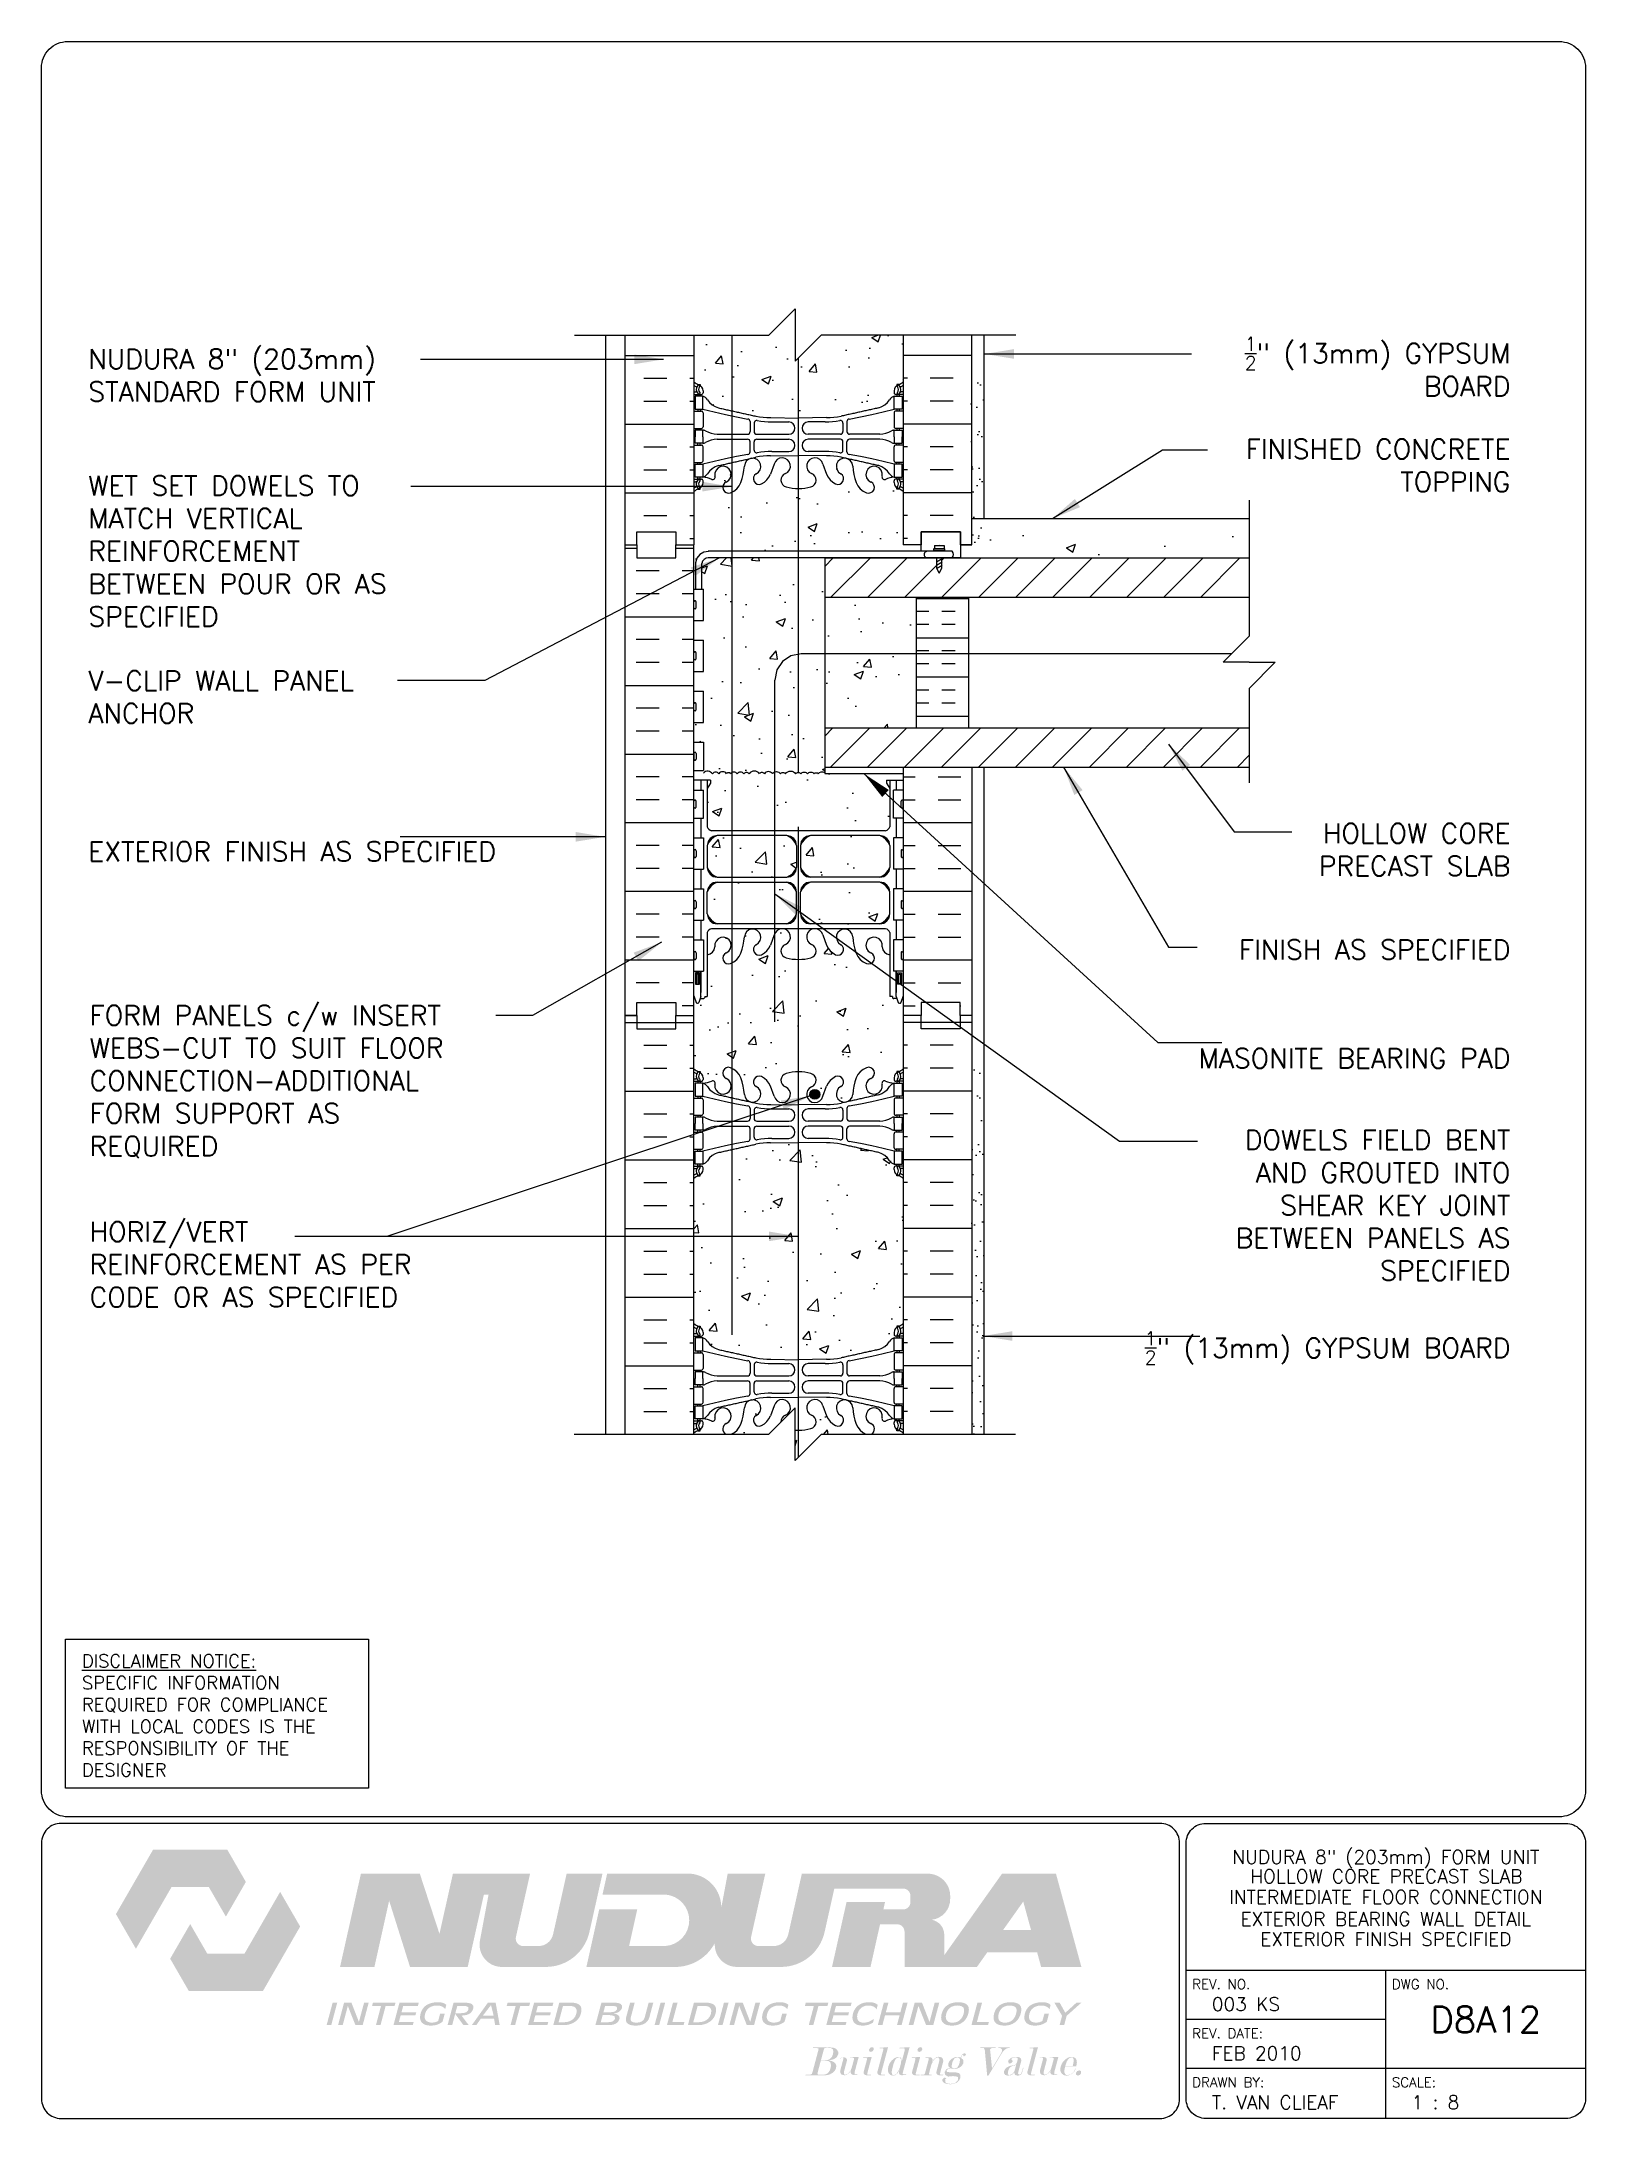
# Paper-space layout 'D8A12' of a CAD drawing. Header units: inches. Extents: x 0.42 to 7.8, y 0.49 to 10.41.
# The model-space entities are those that its viewports show. They can reach past a viewport. Long polylines and large blocks are cut down to what shows.
import ezdxf
from ezdxf.enums import TextEntityAlignment as Align

# ---------------------------------------------------------------- set-up
doc = ezdxf.new("R2010")
doc.units = ezdxf.units.IN
doc.header["$LTSCALE"] = 0.5
doc.header["$MEASUREMENT"] = 0
doc.linetypes.add('DASHED2', pattern=[0.375, 0.25, -0.125])
for name, color, linetype in [('HATCH', 12, 'Continuous'), ('line25', 2, 'Continuous'), ('LINE3', 3, 'Continuous'), ('LINE50', 5, 'Continuous'), ('LINE9', 9, 'Continuous'), ('LOGO', 7, 'Continuous'), ('TBK_LINE65', 3, 'Continuous'), ('TBK_TEXT', 4, 'Continuous'), ('TEXT', 4, 'Continuous'), ('Web_Edge', 9, 'Continuous')]:
    doc.layers.add(name, color=color, linetype=linetype)
doc.styles.add('DIM', font='romans.shx', dxfattribs={"width": 0.7})
doc.styles.add('ROMANS', font='romans.shx', dxfattribs={"height": 0.75})
doc.dimstyles.new('ext_12', dxfattribs={"dimscale": 12, "dimtxt": 0.09375, "dimasz": 0.09375, "dimexe": 0.09375, "dimexo": 0.0625, "dimgap": 0.0625, "dimtad": 1, "dimdec": 1, "dimzin": 3, "dimdsep": 46, "dimlunit": 4, "dimtxsty": 'DIM', "dimcen": 0.09, "dimdle": 0.09375, "dimclrt": 4, "dimadec": 0, "dimazin": 0, "dimtfac": 1, "dimtdec": 1, "dimtmove": 2, "dimatfit": 3, "dimfxl": 1, "dimfrac": 2, "dimtolj": 1, "dimtzin": 0, "dimarcsym": 0})
pattern_1 = [(50, (0, 0), (3.5863, -0.31376), [0.375, -4.125]), (355, (0, 0), (-0.693757, 3.76096), [0.3, -3.3]), (100.4514, (0.299, -0.026), (2.892544, 3.4472), [0.3187, -3.50571]), (46.1842, (0, 1), (5.336207, -0.827596), [0.5625, -6.1875]), (96.6356, (0.4447, 0.931), (4.67331, 4.87059), [0.47805, -5.25857]), (351.1842, (0, 1), (4.67331, 4.87059), [0.45, -4.95]), (21, (0.5, 0.75), (2.984535, -2.013094), [0.375, -4.125]), (326, (0.5, 0.75), (1.216577, 3.62575), [0.3, -3.3]), (71.4514, (0.7487, 0.5822), (4.20111, 1.612656), [0.3187, -3.50571]), (37.5, (0, 0), (0.0607993, 1.6644693), [0, -3.26, 0, -3.35, 0, -3.3125]), (7.5, (0, 0), (1.315348, 1.972059), [0, -1.91, 0, -3.185, 0, -1.2625]), (327.5, (-1.115, 0), (2.669112, -0.1127744), [0, -1.25, 0, -3.9, 0, -5.175]), (317.5, (-1.615, 0), (2.91593, 0.500525), [0, -1.625, 0, -2.59, 0, -3.675])]

psp = doc.layouts.new('D8A12')

# ---------------------------------------------------------------- texts
at = {"layer": 'TBK_TEXT', "color": 7, "style": 'ROMANS'}
for s, p in [('REV. NO.', (5.9215, 1.107)), ('DWG NO.', (6.876, 1.107)), ('REV. DATE:', (5.9215, 0.8726)), ('DRAWN BY:', (5.9215, 0.6382)), ('SCALE:', (6.876, 0.6382))]:
    psp.add_text(s, height=0.04688, dxfattribs=at).set_placement(p)
at = {"layer": 'TEXT', "insert": (0.6134, 2.7065), "char_height": 0.0625, "width": 1.41371, "attachment_point": 1, "style": 'ROMANS'}
psp.add_mtext('{\\Fromans.shx|c1;\\LDISCLAIMER NOTICE:\\l\\PSPECIFIC INFORMATION REQUIRED FOR COMPLIANCE WITH LOCAL CODES IS THE RESPONSIBILITY OF THE DESIGNER}', dxfattribs=at)

msp = doc.modelspace()

# ---------------------------------------------------------------- texts
at = {"layer": 'TEXT', "char_height": 0.75, "style": 'ROMANS'}
for s, insert, width, attachment_point in [('NUDURA 8" (203mm) STANDARD FORM UNIT', (236.103, 158.099), 14.95852, 4), ('\\A1;{\\H0.7x;\\S1/2;}" (13mm) GYPSUM BOARD', (290.492, 158.437), 12.99266, 6), ('\\A1;FINISHED CONCRETE TOPPING', (290.492, 154.654), 12.99266, 6), ('WET SET DOWELS TO MATCH VERTICAL REINFORCEMENT BETWEEN POUR OR AS SPECIFIED', (236.103, 151.379), 12.95276, 4), ('V-CLIP WALL PANEL ANCHOR', (236.103, 145.803), 12.01477, 4), ('\\A1;HOLLOW CORE PRECAST SLAB', (290.492, 139.968), 10.94608, 6), ('EXTERIOR FINISH AS SPECIFIED', (236.103, 139.896), 15.10061, 4), ('\\A1;FINISH AS SPECIFIED', (290.492, 136.145), 12.93148, 6), ('FORM PANELS c/w INSERT WEBS-CUT TO SUIT FLOOR CONNECTION-ADDITIONAL\\PFORM SUPPORT AS \\PREQUIRED', (236.154, 131.096), 17.8384, 4), ('MASONITE BEARING PAD', (290.492, 131.99), 12.4225, 6), ('DOWELS FIELD BENT AND GROUTED INTO SHEAR KEY JOINT BETWEEN PANELS AS SPECIFIED', (290.492, 126.372), 13.62291, 6), ('HORIZ/VERT REINFORCEMENT AS PER CODE OR AS SPECIFIED', (236.154, 124.108), 15.33694, 4), ('\\A1;{\\H0.7x;\\S1/2;}" (13mm) GYPSUM BOARD', (290.492, 120.917), 13.59481, 6)]:
    msp.add_mtext(s, dxfattribs=dict(at, insert=insert, width=width, attachment_point=attachment_point))

# ---------------------------------------------------------------- blocks, each defined once
blk = doc.blocks.new('TITLEBLOCK-Tag')
at = {"style": 'ROMANS'}
for tag, height, p in [('TITLE_LINE_1', 0.065, (0.927, -0.1328)), ('TITLE_LINE_2', 0.065, (0.9294, -0.2258)), ('CENTRE-LINE-3', 0.065, (0.927, -0.3246)), ('TITLE_LINE_4', 0.065, (0.927, -0.4299)), ('TITLE_LINE_5', 0.065, (0.927, -0.526)), ('DWG', 0.125, (1.4043, -0.9102))]:
    blk.add_attdef(tag, text='', height=height, dxfattribs=at).set_placement(p, align=Align.MIDDLE_CENTER)
for tag, p in [('LATEST_REVISION', (0.0954, -0.8366)), ('REVISION_DATE', (0.0954, -1.071)), ('DRAWN_BY', (0.0954, -1.3053)), ('SCALE', (1.0499, -1.3053))]:
    blk.add_attdef(tag, text='', height=0.065, dxfattribs=at).set_placement(p, align=Align.MIDDLE_LEFT)

# ---------------------------------------------------------------- hatches: boundary and pattern name
at = {"layer": 'HATCH'}
h = msp.add_hatch(dxfattribs=at)
h.set_pattern_fill('AR-CONC', color=256, scale=0.5)
h.set_pattern_definition(pattern_1)
edge = h.paths.add_edge_path()
edge.add_line((267.267, 159.639), (264.137, 159.639))
edge.add_line((264.137, 159.639), (263.137, 158.639))
edge.add_line((263.137, 158.639), (263.137, 160.639))
edge.add_line((263.137, 160.639), (262.137, 159.639))
edge.add_line((262.137, 159.639), (259.267, 159.639))
edge.add_line((259.267, 159.639), (259.267, 157.848))
edge.add_arc((259.613, 158.209), 0.5, 226.21089, 246.42182)
edge.add_line((259.413, 157.751), (259.503, 157.751))
edge.add_line((259.503, 157.751), (259.503, 157.709))
edge.add_arc((259.363, 157.502), 0.25, 0, 55.9442, ccw=False)
edge.add_line((259.613, 157.502), (259.613, 157.435))
edge.add_arc((259.551, 157.435), 0.0625, -90, 0, ccw=False)
edge.add_line((259.551, 157.372), (259.503, 157.372))
edge.add_line((259.503, 157.372), (259.503, 157.302))
edge.add_line((259.503, 157.302), (259.608, 157.302))
edge.add_arc((259.486, 156.959), 0.364, 34.97751, 70.33874, ccw=False)
edge.add_arc((260.409, 157.571), 0.743, 212.79192, 253.81071)
edge.add_spline(control_points=[(260.202, 156.857), (261.639, 156.536)], knot_values=[0, 0, 1, 1], degree=1, periodic=0)
edge.add_arc((262.195, 159.468), 2.984, 259.25462, 270.09947)
edge.add_line((262.201, 156.484), (263.267, 156.468))
edge.add_line((263.267, 156.468), (264.334, 156.484))
edge.add_arc((264.339, 159.468), 2.984, 269.90053, 280.74538)
edge.add_spline(control_points=[(264.895, 156.536), (266.333, 156.857)], knot_values=[0, 0, 1, 1], degree=1, periodic=0)
edge.add_arc((266.126, 157.571), 0.743, 286.18929, 327.20808)
edge.add_arc((267.049, 156.959), 0.364, 109.66126, 145.02249, ccw=False)
edge.add_line((266.926, 157.302), (267.031, 157.302))
edge.add_line((267.031, 157.302), (267.031, 157.372))
edge.add_line((267.031, 157.372), (266.984, 157.372))
edge.add_arc((266.984, 157.435), 0.0625, 180, 270, ccw=False)
edge.add_line((266.921, 157.435), (266.921, 157.502))
edge.add_arc((267.171, 157.502), 0.25, 124.0558, 180, ccw=False)
edge.add_line((267.031, 157.709), (267.031, 157.751))
edge.add_line((267.031, 157.751), (267.121, 157.751))
edge.add_arc((266.921, 158.209), 0.5, 293.57818, 313.78911)
edge.add_line((267.267, 157.848), (267.267, 159.639))
h.paths.add_polyline_path([(267.267, 153.656, 0.088416), (267.121, 153.753), (267.031, 153.753), (267.031, 153.795, -0.249069), (266.921, 154.002), (266.921, 154.07, -0.414214), (266.984, 154.132), (267.031, 154.132), (267.031, 154.202), (266.926, 154.202, 0.085348), (266.597, 154.127, -0.669601), (266.464, 154.247, 2.087231), (266.03, 154.022, -1), (265.867, 153.613, -0.21345), (265.475, 154.003, -0.069923), (265.338, 154.646, 1.702394), (264.888, 154.334, -0.940793), (264.685, 153.951, -0.173075), (264.339, 154.317), (264.196, 154.704, 1.612474), (263.764, 154.345, -0.734872), (263.741, 153.834, -0.068475), (263.267, 153.772, -0.068475), (262.793, 153.834, -0.734872), (262.77, 154.345, 1.612474), (262.338, 154.704), (262.196, 154.317, -0.173075), (261.85, 153.951, -0.940793), (261.646, 154.334, 1.702394), (261.197, 154.646, -0.069923), (261.06, 154.003, -0.21345), (260.668, 153.613, -1), (260.504, 154.022, 2.087231), (260.07, 154.247, -0.669601), (259.938, 154.127, 0.085348), (259.608, 154.202), (259.503, 154.202), (259.503, 154.132), (259.551, 154.132, -0.414214), (259.613, 154.07), (259.613, 154.002, -0.249069), (259.503, 153.795), (259.503, 153.753), (259.413, 153.753, 0.088416), (259.267, 153.656), (259.267, 151.622), (259.267, 149.927), (259.32, 149.927), (259.32, 150.928, -0.379483), (259.812, 151.372), (267.955, 151.372), (267.955, 151.622), (267.267, 151.622)])
h.paths.add_polyline_path([(264.267, 151.122), (259.813, 151.122, 0.366745), (259.569, 150.911), (259.569, 149.927), (259.632, 149.927), (259.632, 148.727), (259.267, 148.727), (259.267, 147.977), (259.632, 147.977), (259.632, 146.777), (259.267, 146.777), (259.267, 146.027), (259.632, 146.027), (259.632, 144.827), (259.267, 144.827), (259.267, 144.077), (259.632, 144.077), (259.632, 142.997), (259.267, 142.997), (259.267, 142.622), (259.897, 142.622), (259.897, 142.509), (259.777, 142.309), (259.777, 140.84, 0.268156), (259.938, 140.692), (266.596, 140.692, 0.268138), (266.757, 140.84), (266.757, 142.309), (266.637, 142.509), (266.637, 142.622), (267.267, 142.622), (267.267, 142.872), (264.267, 142.872), (264.267, 143.122), (264.267, 148.122)])
h.paths.add_polyline_path([(267.767, 149.622), (264.267, 149.622), (264.267, 148.122), (264.267, 144.622), (267.767, 144.622)])
h.paths.add_polyline_path([(262.816, 140.505), (260.152, 140.505, 0.225652), (259.777, 140.13), (259.777, 139.289, 0.225652), (260.152, 138.914), (262.816, 138.914, 0.225652), (263.191, 139.289), (263.191, 140.13, 0.225652)])
h.paths.add_polyline_path([(263.191, 138.348, 0.225652), (262.816, 138.723), (260.152, 138.723, 0.225652), (259.777, 138.348), (259.777, 137.507, 0.225652), (260.152, 137.132), (262.816, 137.132, 0.225652), (263.191, 137.507)])
h.paths.add_polyline_path([(266.757, 138.348, 0.225652), (266.382, 138.723), (263.719, 138.723, 0.225652), (263.344, 138.348), (263.344, 137.507, 0.225652), (263.719, 137.132), (266.382, 137.132, 0.225652), (266.757, 137.507)])
h.paths.add_polyline_path([(266.757, 140.13, 0.225652), (266.382, 140.505), (263.719, 140.505, 0.225652), (263.344, 140.13), (263.344, 139.289, 0.225652), (263.719, 138.914), (266.382, 138.914, 0.225652), (266.757, 139.289)])
h.paths.add_polyline_path([(266.907, 134.27, -0.414214), (266.857, 134.32), (266.857, 134.35), (266.757, 134.35), (266.757, 135.952, -0.380392), (266.464, 136.247, 2.087231), (266.03, 136.022, -1), (265.867, 135.613, -0.21345), (265.475, 136.003, -0.069923), (265.338, 136.646, 1.702394), (264.888, 136.334, -0.940793), (264.685, 135.951, -0.173075), (264.339, 136.317), (264.196, 136.704, 1.612474), (263.764, 136.345, -0.734872), (263.741, 135.834, -0.068475), (263.267, 135.772, -0.068475), (262.793, 135.834, -0.734872), (262.77, 136.345, 1.612474), (262.338, 136.704), (262.196, 136.317, -0.173075), (261.85, 135.951, -0.940793), (261.646, 136.334, 1.702394), (261.197, 136.646, -0.069923), (261.06, 136.003, -0.21345), (260.668, 135.613, -1), (260.504, 136.022, 2.087231), (260.07, 136.247, -0.380397), (259.777, 135.952), (259.777, 134.35), (259.677, 134.35), (259.677, 134.32, -0.414214), (259.627, 134.27), (259.501, 134.27), (259.452, 134.12, -0.6), (259.352, 134.12), (259.267, 134.381), (259.267, 133.622), (259.267, 131.587, 0.088416), (259.413, 131.49), (259.503, 131.49), (259.503, 131.448, -0.249069), (259.613, 131.241), (259.613, 131.173, -0.414214), (259.551, 131.111), (259.503, 131.111), (259.503, 131.041), (259.608, 131.041, 0.085348), (259.938, 131.116, -0.669601), (260.07, 130.996, 2.087231), (260.504, 131.221, -1), (260.668, 131.63, -0.21345), (261.06, 131.24, -0.069923), (261.197, 130.597, 1.702394), (261.646, 130.909, -0.940793), (261.85, 131.292, -0.173075), (262.196, 130.926), (262.338, 130.539, 1.612474), (262.77, 130.898, -0.734872), (262.793, 131.409, -0.068475), (263.267, 131.472, -0.068475), (263.741, 131.409, -0.734872), (263.764, 130.898, 1.612474), (264.196, 130.539), (264.339, 130.926, -0.173075), (264.685, 131.292, -0.940793), (264.888, 130.909, 1.702394), (265.338, 130.597, -0.069923), (265.475, 131.24, -0.21345), (265.867, 131.63, -1), (266.03, 131.221, 2.087231), (266.464, 130.996, -0.669601), (266.597, 131.116, 0.085348), (266.926, 131.041), (267.031, 131.041), (267.031, 131.111), (266.984, 131.111, -0.414214), (266.921, 131.173), (266.921, 131.241, -0.249069), (267.031, 131.448), (267.031, 131.49), (267.121, 131.49, 0.088416), (267.267, 131.587), (267.267, 134.381), (267.182, 134.12, -0.6), (267.082, 134.12), (267.033, 134.27)])
edge = h.paths.add_edge_path()
edge.add_arc((266.921, 127.034), 0.5, 46.21089, 66.42182)
edge.add_line((267.121, 127.492), (267.031, 127.492))
edge.add_line((267.031, 127.492), (267.031, 127.534))
edge.add_arc((267.171, 127.741), 0.25, 180, 235.9442, ccw=False)
edge.add_line((266.921, 127.741), (266.921, 127.808))
edge.add_arc((266.984, 127.808), 0.0625, 90, 180, ccw=False)
edge.add_line((266.984, 127.871), (267.031, 127.871))
edge.add_line((267.031, 127.871), (267.031, 127.941))
edge.add_line((267.031, 127.941), (266.926, 127.941))
edge.add_arc((267.049, 128.284), 0.364, 214.97751, 250.33874, ccw=False)
edge.add_arc((266.126, 127.672), 0.743, 32.79192, 73.81071)
edge.add_spline(control_points=[(266.333, 128.386), (264.895, 128.707)], knot_values=[0, 0, 1, 1], degree=1, periodic=0)
edge.add_arc((264.339, 125.775), 2.984, 79.25462, 90.09947)
edge.add_line((264.334, 128.759), (263.267, 128.775))
edge.add_line((263.267, 128.775), (262.201, 128.759))
edge.add_arc((262.195, 125.775), 2.984, 89.90053, 100.74538)
edge.add_spline(control_points=[(261.639, 128.707), (260.202, 128.386)], knot_values=[0, 0, 1, 1], degree=1, periodic=0)
edge.add_arc((260.409, 127.672), 0.743, 106.18929, 147.20808)
edge.add_arc((259.486, 128.284), 0.364, 289.66126, 325.02249, ccw=False)
edge.add_line((259.608, 127.941), (259.503, 127.941))
edge.add_line((259.503, 127.941), (259.503, 127.871))
edge.add_line((259.503, 127.871), (259.551, 127.871))
edge.add_arc((259.551, 127.808), 0.0625, 0, 90, ccw=False)
edge.add_line((259.613, 127.808), (259.613, 127.741))
edge.add_arc((259.363, 127.741), 0.25, 304.0558, 360, ccw=False)
edge.add_line((259.503, 127.534), (259.503, 127.492))
edge.add_line((259.503, 127.492), (259.413, 127.492))
edge.add_arc((259.613, 127.034), 0.5, 113.57818, 133.78911)
edge.add_line((259.267, 127.395), (259.267, 121.848))
edge.add_arc((259.613, 122.209), 0.5, 226.21089, 246.42182)
edge.add_line((259.413, 121.751), (259.503, 121.751))
edge.add_line((259.503, 121.751), (259.503, 121.709))
edge.add_arc((259.363, 121.502), 0.25, 0, 55.9442, ccw=False)
edge.add_line((259.613, 121.502), (259.613, 121.435))
edge.add_arc((259.551, 121.435), 0.0625, -90, 0, ccw=False)
edge.add_line((259.551, 121.372), (259.503, 121.372))
edge.add_line((259.503, 121.372), (259.503, 121.302))
edge.add_line((259.503, 121.302), (259.608, 121.302))
edge.add_arc((259.486, 120.959), 0.364, 34.97751, 70.33874, ccw=False)
edge.add_arc((260.409, 121.571), 0.743, 212.79192, 253.81071)
edge.add_spline(control_points=[(260.202, 120.857), (261.639, 120.536)], knot_values=[0, 0, 1, 1], degree=1, periodic=0)
edge.add_arc((262.195, 123.468), 2.984, 259.25462, 270.09947)
edge.add_line((262.201, 120.484), (263.267, 120.468))
edge.add_line((263.267, 120.468), (264.334, 120.484))
edge.add_arc((264.339, 123.468), 2.984, 269.90053, 280.74538)
edge.add_spline(control_points=[(264.895, 120.536), (266.333, 120.857)], knot_values=[0, 0, 1, 1], degree=1, periodic=0)
edge.add_arc((266.126, 121.571), 0.743, 286.18929, 327.20808)
edge.add_arc((267.049, 120.959), 0.364, 109.66126, 145.02249, ccw=False)
edge.add_line((266.926, 121.302), (267.031, 121.302))
edge.add_line((267.031, 121.302), (267.031, 121.372))
edge.add_line((267.031, 121.372), (266.984, 121.372))
edge.add_arc((266.984, 121.435), 0.0625, 180, 270, ccw=False)
edge.add_line((266.921, 121.435), (266.921, 121.502))
edge.add_arc((267.171, 121.502), 0.25, 124.0558, 180, ccw=False)
edge.add_line((267.031, 121.709), (267.031, 121.751))
edge.add_line((267.031, 121.751), (267.121, 121.751))
edge.add_arc((266.921, 122.209), 0.5, 293.57818, 313.78911)
edge.add_line((267.267, 121.848), (267.267, 127.395))
h.paths.add_polyline_path([(262.594, 118.086, -0.322346), (262.77, 118.345, 1.612474), (262.338, 118.704), (262.196, 118.317, -0.173075), (261.85, 117.951, -0.940793), (261.646, 118.334, 1.702394), (261.197, 118.646, -0.069923), (261.06, 118.003, -0.202395), (260.694, 117.624), (262.132, 117.624)])
h = msp.add_hatch(dxfattribs=at)
h.set_pattern_fill('AR-SAND', color=256, scale=0.5, style=0)
h.set_pattern_definition([(37.5, (163.06856, -12.30565), (-0.0314967, 0.963412), [0, -0.76, 0, -0.85, 0, -0.8125]), (7.5, (163.0686, -12.3056), (0.884888, 1.411073), [0, -0.41, 0, -0.685, 0, -0.2625]), (327.5, (162.4536, -12.30565), (1.557071, 0.0028295), [0, -0.25, 0, -0.9, 0, -1.175]), (317.5, (162.4536, -12.3056), (1.503063, 0.438838), [0, -0.125, 0, -0.59, 0, -0.675])])
h.paths.add_polyline_path([(269.872, 151.122), (270.372, 151.122), (270.372, 158.095), (269.872, 158.095)])
h = msp.add_hatch(dxfattribs=at)
h.set_pattern_fill('AR-CONC', color=256, scale=0.5, style=0)
h.set_pattern_definition([(50, (174.1426, -89.354), (3.5863, -0.31376), [0.375, -4.125]), (355, (174.1426, -89.354), (-0.693757, 3.76096), [0.3, -3.3]), (100.4514, (174.4415, -89.38), (2.892547, 3.447198), [0.3187, -3.50571]), (46.1842, (174.1426, -88.354), (5.336205, -0.827595), [0.5625, -6.1875]), (96.6356, (174.5873, -88.423), (4.67331, 4.87059), [0.47805, -5.25856]), (351.1842, (174.1426, -88.354), (4.67331, 4.87059), [0.45, -4.95]), (21, (174.6426, -88.604), (2.984535, -2.013094), [0.375, -4.125]), (326, (174.6426, -88.604), (1.216577, 3.62575), [0.3, -3.3]), (71.4514, (174.8913, -88.7716), (4.201113, 1.612652), [0.3187, -3.50571]), (37.5, (174.1426, -89.3539), (0.060799, 1.664469), [0, -3.26, 0, -3.35, 0, -3.3125]), (7.5, (174.1426, -89.3539), (1.315348, 1.972059), [0, -1.91, 0, -3.185, 0, -1.2625]), (327.5, (173.0276, -89.3539), (2.669112, -0.1127744), [0, -1.25, 0, -3.9, 0, -5.175]), (317.5, (172.5276, -89.3539), (2.91593, 0.500525), [0, -1.625, 0, -2.59, 0, -3.675])])
h.paths.add_polyline_path([(269.892, 152.122), (269.892, 151.122), (280.502, 151.122), (280.502, 152.122)])
h = msp.add_hatch(dxfattribs=at)
h.set_pattern_fill('INSUL', color=256, scale=7, angle=180, style=0)
h.set_pattern_definition([(180, (266.6843, 133.1215), (-3e-16, -2.625), []), (180, (266.6843, 132.2465), (-3e-16, -2.625), [0.875, -0.875]), (180, (266.6843, 131.3715), (-3e-16, -2.625), [0.875, -0.875])])
h.paths.add_polyline_path([(256.642, 133.622), (257.08, 133.622), (257.08, 134.122), (258.58, 134.122), (258.58, 133.622), (259.267, 133.622), (259.267, 151.622), (259.017, 151.622), (258.58, 151.622), (258.58, 151.122), (257.08, 151.122), (257.08, 151.622), (256.642, 151.622)])
h = msp.add_hatch(dxfattribs=at)
h.set_pattern_fill('ANSI31', color=256, scale=8, style=0)
h.set_pattern_definition([(45, (174.2502, -9.9324), (-0.707107, 0.707107), [])])
edge = h.paths.add_edge_path()
edge.add_line((280.002, 149.622), (280.502, 150.122))
edge.add_line((280.502, 150.122), (280.502, 151.122))
edge.add_line((280.502, 151.122), (269.134, 151.122))
edge.add_arc((268.982, 151.228), 0.186, 318.18045, 325.08167, ccw=False)
edge.add_line((269.12, 151.104), (268.756, 151.122))
edge.add_line((268.756, 151.122), (268.742, 151.122))
edge.add_line((268.742, 151.122), (268.742, 150.724))
edge.add_line((268.742, 150.724), (268.649, 150.536))
edge.add_line((268.649, 150.536), (268.555, 150.724))
edge.add_line((268.555, 150.724), (268.555, 151.122))
edge.add_line((268.555, 151.122), (268.168, 151.104))
edge.add_arc((268.166, 151.229), 0.125, 269.39473, 270.60527, ccw=False)
edge.add_line((268.165, 151.104), (264.267, 151.122))
edge.add_line((264.267, 151.122), (264.267, 149.622))
edge.add_line((264.267, 149.622), (280.002, 149.622))
h = msp.add_hatch(dxfattribs=at)
h.set_pattern_fill('INSUL', color=256, scale=4, angle=180, style=0)
h.set_pattern_definition([(180, (174.2502, -7.9324), (-2e-16, -1.5), []), (180, (174.2502, -8.4324), (-2e-16, -1.5), [0.5, -0.5]), (180, (174.2502, -8.9324), (-2e-16, -1.5), [0.5, -0.5])])
h.paths.add_polyline_path([(269.767, 149.242), (267.767, 149.242), (267.767, 144.622), (269.767, 144.622)])
h.paths.add_polyline_path([(269.767, 149.622), (267.767, 149.622), (267.767, 149.242), (269.767, 149.242)])
h = msp.add_hatch(dxfattribs=at)
h.set_pattern_fill('ANSI31', color=256, scale=8, style=0)
h.set_pattern_definition([(45, (174.2502, -7.9324), (-0.707107, 0.707107), [])])
h.paths.add_polyline_path([(280.502, 144.622), (264.267, 144.622), (264.267, 143.122), (280.502, 143.122)])
h = msp.add_hatch(dxfattribs=at)
h.set_pattern_fill('INSUL', color=256, scale=7, angle=180, style=0)
h.set_pattern_definition([(7e-15, (259.8502, 133.1215), (3e-16, -2.625), []), (7e-15, (259.8502, 132.2465), (3e-16, -2.625), [0.875, -0.875]), (7e-15, (259.8502, 131.3715), (3e-16, -2.625), [0.875, -0.875])])
h.paths.add_polyline_path([(269.872, 143.122), (267.267, 143.122), (267.267, 133.622), (267.955, 133.622), (267.955, 134.122), (269.455, 134.122), (269.455, 133.622), (269.892, 133.622)])
h = msp.add_hatch(dxfattribs=at)
h.set_pattern_fill('AR-SAND', color=256, scale=0.5, style=0)
h.set_pattern_definition([(37.5, (174.25024, -18.9584), (-0.0314967, 0.963412), [0, -0.76, 0, -0.85, 0, -0.8125]), (7.5, (174.2502, -18.9584), (0.884888, 1.411073), [0, -0.41, 0, -0.685, 0, -0.2625]), (327.5, (173.63524, -18.9584), (1.557071, 0.0028295), [0, -0.25, 0, -0.9, 0, -1.175]), (317.5, (173.6352, -18.9584), (1.503063, 0.438838), [0, -0.125, 0, -0.59, 0, -0.675])])
h.paths.add_polyline_path([(269.892, 117.624), (270.371, 117.624), (270.371, 131.595), (269.892, 131.595)])
h = msp.add_hatch(dxfattribs=at)
h.set_pattern_fill('AR-CONC', color=256, scale=0.5)
h.set_pattern_definition(pattern_1)
edge = h.paths.add_edge_path()
edge.add_arc((264.775, 118.149), 0.217, -114.47356, 58.53701, ccw=False)
edge.add_arc((265.025, 118.619), 0.75, 203.69375, 242.97047, ccw=False)
edge.add_line((264.339, 118.317), (264.196, 118.704))
edge.add_arc((263.891, 118.631), 0.314, 13.41463, 246.19163)
edge.add_arc((263.673, 118.093), 0.268, -75.21081, 70.03375, ccw=False)
edge.add_arc((263.279, 119.525), 1.754, 269.62292, 285.29183, ccw=False)
edge.add_arc((263.256, 119.525), 1.754, 265.9486, 270.37708, ccw=False)
edge.add_line((263.132, 117.776), (263.132, 116.617))
edge.add_line((263.132, 116.617), (264.127, 117.613))
edge.add_line((264.127, 117.613), (267.267, 117.613))
edge.add_line((267.267, 117.613), (267.267, 117.656))
edge.add_arc((266.921, 117.295), 0.5, 46.21089, 66.42182)
edge.add_line((267.121, 117.753), (267.031, 117.753))
edge.add_line((267.031, 117.753), (267.031, 117.795))
edge.add_arc((267.171, 118.002), 0.25, 180, 235.9442, ccw=False)
edge.add_line((266.921, 118.002), (266.921, 118.07))
edge.add_arc((266.984, 118.07), 0.0625, 90, 180, ccw=False)
edge.add_line((266.984, 118.132), (267.031, 118.132))
edge.add_line((267.031, 118.132), (267.031, 118.202))
edge.add_line((267.031, 118.202), (266.926, 118.202))
edge.add_arc((267.049, 118.545), 0.364, 214.97751, 250.33874, ccw=False)
edge.add_arc((266.126, 117.933), 0.743, 32.79192, 73.81071)
edge.add_spline(control_points=[(266.333, 118.647), (264.895, 118.968)], knot_values=[0, 0, 1, 1], degree=1, periodic=0)
edge.add_arc((265.026, 118.616), 0.314, 77.4322, 243.93483)
at = {"layer": 'LINE3'}
msp.add_hatch(color=256, dxfattribs=at).paths.add_polyline_path([(263.704, 130.612, 1), (264.079, 130.612, 1)])

# ---------------------------------------------------------------- linework, layer by layer
at = {"layer": 'HATCH'}
for p, q in [((256.642, 158.862), (259.267, 158.862)), ((269.892, 158.862), (267.267, 158.862)), ((257.356, 157.987), (258.231, 157.987)), ((259.106, 157.987), (259.267, 157.987)), ((267.429, 157.987), (267.267, 157.987)), ((269.179, 157.987), (268.304, 157.987)), ((257.356, 157.112), (258.231, 157.112)), ((259.106, 157.112), (259.267, 157.112)), ((267.429, 157.112), (267.267, 157.112)), ((269.179, 157.112), (268.304, 157.112)), ((256.642, 156.237), (259.267, 156.237)), ((269.892, 156.237), (267.267, 156.237)), ((257.356, 155.362), (258.231, 155.362)), ((259.106, 155.362), (259.267, 155.362)), ((267.429, 155.362), (267.267, 155.362)), ((269.179, 155.362), (268.304, 155.362)), ((257.356, 154.487), (258.231, 154.487)), ((259.106, 154.487), (259.267, 154.487)), ((267.429, 154.487), (267.267, 154.487)), ((269.179, 154.487), (268.304, 154.487)), ((256.642, 153.612), (259.267, 153.612)), ((269.892, 153.612), (267.267, 153.612)), ((257.356, 152.737), (258.231, 152.737)), ((259.106, 152.737), (259.267, 152.737)), ((267.429, 152.737), (267.267, 152.737)), ((269.179, 152.737), (268.304, 152.737)), ((259.106, 151.862), (259.267, 151.862)), ((267.429, 151.862), (267.267, 151.862)), ((256.642, 133.362), (259.267, 133.362)), ((269.892, 133.362), (267.267, 133.362)), ((257.356, 132.487), (258.231, 132.487)), ((259.106, 132.487), (259.267, 132.487)), ((267.429, 132.487), (267.267, 132.487)), ((269.179, 132.487), (268.304, 132.487)), ((257.356, 131.612), (258.231, 131.612)), ((259.106, 131.612), (259.267, 131.612)), ((267.429, 131.612), (267.267, 131.612)), ((269.179, 131.612), (268.304, 131.612)), ((256.642, 130.737), (259.267, 130.737)), ((269.892, 130.737), (267.267, 130.737)), ((257.356, 129.862), (258.231, 129.862)), ((259.106, 129.862), (259.267, 129.862)), ((267.429, 129.862), (267.267, 129.862)), ((269.179, 129.862), (268.304, 129.862)), ((257.356, 128.987), (258.231, 128.987)), ((259.106, 128.987), (259.267, 128.987)), ((267.429, 128.987), (267.267, 128.987)), ((269.179, 128.987), (268.304, 128.987)), ((256.642, 128.112), (259.267, 128.112)), ((269.892, 128.112), (267.267, 128.112)), ((257.356, 127.237), (258.231, 127.237)), ((259.106, 127.237), (259.267, 127.237)), ((267.429, 127.237), (267.267, 127.237)), ((269.179, 127.237), (268.304, 127.237)), ((257.356, 126.362), (258.231, 126.362)), ((259.106, 126.362), (259.267, 126.362)), ((267.429, 126.362), (267.267, 126.362)), ((269.179, 126.362), (268.304, 126.362)), ((256.642, 125.487), (259.267, 125.487)), ((269.892, 125.487), (267.267, 125.487)), ((257.356, 124.612), (258.231, 124.612)), ((259.106, 124.612), (259.267, 124.612)), ((267.429, 124.612), (267.267, 124.612)), ((269.179, 124.612), (268.304, 124.612)), ((257.356, 123.737), (258.231, 123.737)), ((259.106, 123.737), (259.267, 123.737)), ((267.429, 123.737), (267.267, 123.737)), ((269.179, 123.737), (268.304, 123.737)), ((256.642, 122.862), (259.267, 122.862)), ((269.892, 122.862), (267.267, 122.862)), ((257.356, 121.987), (258.231, 121.987)), ((259.106, 121.987), (259.267, 121.987)), ((267.429, 121.987), (267.267, 121.987)), ((269.179, 121.987), (268.304, 121.987)), ((257.356, 121.112), (258.231, 121.112)), ((259.106, 121.112), (259.267, 121.112)), ((267.429, 121.112), (267.267, 121.112)), ((269.179, 121.112), (268.304, 121.112)), ((256.642, 120.237), (259.267, 120.237)), ((269.892, 120.237), (267.267, 120.237)), ((257.356, 119.362), (258.231, 119.362)), ((259.106, 119.362), (259.267, 119.362)), ((267.429, 119.362), (267.267, 119.362)), ((269.179, 119.362), (268.304, 119.362)), ((257.356, 118.487), (258.231, 118.487)), ((259.106, 118.487), (259.267, 118.487)), ((267.429, 118.487), (267.267, 118.487)), ((269.179, 118.487), (268.304, 118.487))]:
    msp.add_line(p, q, dxfattribs=at)
for points in [[(262.267, 142.872, 0.53692), (261.96, 142.868, 0.520567), (261.768, 142.868, 0.520567), (261.377, 142.868, 0.520567), (261.179, 142.868, 0.520567), (260.924, 142.868, 0.520567), (260.668, 142.868, 0.520567), (260.512, 142.868, 0.520567), (260.215, 142.868, 0.520567), (259.975, 142.868, 0.472608), (259.632, 142.895, 0.472608)], [(262.267, 142.872, -0.53692), (262.574, 142.868, -0.520567), (262.766, 142.868, -0.520567), (263.157, 142.868, -0.520567), (263.355, 142.868, -0.520567), (263.61, 142.868, -0.520567), (263.866, 142.868, -0.520567), (264.022, 142.868, -0.399573), (264.267, 142.918, -0.399573)]]:
    msp.add_lwpolyline(points, format="xyb", dxfattribs=at)
at = {"layer": 'line25'}
for p, q in [((259.267, 159.639), (259.267, 151.622)), ((267.267, 159.639), (267.267, 151.622)), ((259.267, 133.622), (259.267, 151.622)), ((264.267, 151.122), (280.502, 151.122)), ((269.872, 151.122), (280.502, 151.122)), ((259.267, 149.927), (259.632, 149.927)), ((259.632, 148.727), (259.632, 149.927)), ((259.267, 148.727), (259.632, 148.727)), ((259.267, 147.977), (259.632, 147.977)), ((259.632, 146.777), (259.632, 147.977)), ((259.267, 146.777), (259.632, 146.777)), ((259.267, 146.027), (259.632, 146.027)), ((259.632, 144.827), (259.632, 146.027)), ((259.267, 144.827), (259.632, 144.827)), ((259.267, 144.077), (259.632, 144.077)), ((259.632, 144.077), (259.632, 142.997)), ((259.267, 142.997), (259.632, 142.997)), ((264.267, 143.122), (264.267, 142.872)), ((264.267, 143.122), (280.502, 143.122)), ((267.267, 143.122), (267.267, 117.613)), ((269.872, 143.122), (280.502, 143.122)), ((259.267, 142.247), (259.632, 142.247)), ((259.632, 141.167), (259.632, 142.247)), ((264.267, 142.872), (267.267, 142.872)), ((267.267, 142.247), (266.902, 142.247)), ((266.902, 141.167), (266.902, 142.247)), ((259.267, 141.167), (259.632, 141.167)), ((267.267, 141.167), (266.902, 141.167)), ((259.267, 140.417), (259.632, 140.417)), ((259.632, 140.417), (259.632, 139.217)), ((267.267, 140.417), (266.902, 140.417)), ((266.902, 140.417), (266.902, 139.217)), ((259.267, 139.217), (259.632, 139.217)), ((267.267, 139.217), (266.902, 139.217)), ((259.267, 138.467), (259.632, 138.467)), ((259.632, 138.467), (259.632, 137.267)), ((267.267, 138.467), (266.902, 138.467)), ((266.902, 138.467), (266.902, 137.267)), ((259.267, 137.267), (259.632, 137.267)), ((267.267, 137.267), (266.902, 137.267)), ((259.267, 136.517), (259.632, 136.517)), ((259.632, 136.517), (259.632, 135.317)), ((267.267, 136.517), (266.902, 136.517)), ((266.902, 136.517), (266.902, 135.317)), ((259.267, 135.317), (259.632, 135.317)), ((267.267, 135.317), (266.902, 135.317)), ((259.267, 117.624), (259.267, 133.622))]:
    msp.add_line(p, q, dxfattribs=at)
msp.add_lwpolyline([(264.267, 151.122), (264.267, 148.122), (264.267, 143.122)], dxfattribs=at)
at = {"layer": 'LINE3'}
for p, q in [((260.716, 159.624), (260.716, 121.413)), ((263.256, 158.758), (263.256, 142.92)), ((279.819, 147.45), (263.362, 147.45)), ((262.362, 133.384), (262.362, 146.45)), ((263.255, 140.836), (263.256, 116.741))]:
    msp.add_line(p, q, dxfattribs=at)
msp.add_circle((263.891, 130.612), 0.188, dxfattribs=at)
msp.add_arc((263.362, 146.45), 1, 90, 180, dxfattribs=at)
at = {"layer": 'LINE50'}
for p, q in [((256.642, 151.622), (256.642, 159.639)), ((269.892, 151.622), (269.892, 159.639)), ((269.455, 152.122), (267.955, 152.122)), ((267.955, 152.122), (267.955, 151.622)), ((269.455, 151.622), (269.455, 152.122)), ((267.955, 151.622), (267.267, 151.622)), ((268.676, 151.622), (268.676, 151.622)), ((269.892, 151.622), (269.455, 151.622)), ((269.892, 143.122), (269.892, 117.613)), ((256.642, 117.624), (256.642, 133.622))]:
    msp.add_line(p, q, dxfattribs=at)
for points in [[(257.08, 133.622), (256.642, 133.622), (256.642, 151.622), (257.08, 151.622), (257.08, 152.122), (258.58, 152.122), (258.58, 151.622), (259.017, 151.622), (259.267, 151.622)], [(256.642, 151.622), (257.08, 151.622), (257.08, 152.122), (258.58, 152.122), (258.58, 151.622), (259.267, 151.622)], [(267.955, 151.622), (267.955, 152.122), (269.455, 152.122), (269.455, 151.622), (269.892, 151.622)], [(256.642, 133.622), (257.08, 133.622), (257.08, 134.122), (258.58, 134.122), (258.58, 133.622), (259.267, 133.622)], [(256.642, 133.622), (257.08, 133.622), (257.08, 134.122), (258.58, 134.122), (258.58, 133.622), (259.267, 133.622)], [(269.892, 133.622), (269.454, 133.622), (269.454, 134.122), (267.954, 134.122), (267.954, 133.622), (267.267, 133.622)]]:
    msp.add_lwpolyline(points, dxfattribs=at)
at = {"layer": 'LINE9'}
for p, q in [((263.137, 160.639), (262.137, 159.639)), ((263.137, 160.639), (263.137, 158.639)), ((254.699, 159.639), (262.137, 159.639)), ((255.892, 117.624), (255.902, 159.639)), ((263.137, 158.639), (264.137, 159.639)), ((271.574, 159.639), (264.137, 159.639)), ((270.372, 152.622), (270.372, 159.639)), ((280.502, 153.326), (280.502, 148.132)), ((269.891, 152.622), (280.502, 152.622)), ((259.32, 150.928), (259.32, 149.927)), ((259.569, 149.927), (259.569, 150.911)), ((269.145, 151.372), (259.812, 151.372)), ((269.147, 151.122), (259.813, 151.122)), ((268.461, 151.599), (268.461, 151.474)), ((268.461, 151.599), (268.836, 151.599)), ((268.461, 151.474), (268.836, 151.474)), ((268.461, 151.412), (268.836, 151.412)), ((268.461, 151.412), (268.836, 151.412)), ((268.541, 151.107), (268.567, 151.122)), ((268.541, 150.973), (268.759, 151.099)), ((268.541, 150.848), (268.759, 150.974)), ((268.555, 151.372), (268.555, 151.412)), ((268.555, 150.724), (268.555, 151.122)), ((268.742, 151.372), (268.742, 151.412)), ((268.742, 150.724), (268.742, 151.122)), ((268.836, 151.599), (268.836, 151.474)), ((268.541, 150.716), (268.759, 150.842)), ((268.649, 150.536), (268.555, 150.724)), ((268.649, 150.536), (268.742, 150.724)), ((259.267, 149.217), (259.267, 149.437)), ((259.267, 149.382), (259.267, 149.382)), ((259.307, 149.477), (259.307, 149.477)), ((259.347, 149.217), (259.347, 149.437)), ((264.267, 149.622), (280.502, 149.622)), ((267.767, 149.622), (267.767, 144.622)), ((269.767, 149.622), (269.767, 144.622)), ((259.267, 149.272), (259.267, 149.272)), ((259.307, 149.177), (259.307, 149.177)), ((280.502, 148.132), (279.502, 147.132)), ((280.502, 148.132), (280.502, 148.132)), ((259.267, 147.267), (259.267, 147.487)), ((259.267, 147.432), (259.267, 147.432)), ((259.267, 147.322), (259.267, 147.322)), ((259.307, 147.527), (259.307, 147.527)), ((259.307, 147.227), (259.307, 147.227)), ((259.347, 147.267), (259.347, 147.487)), ((280.502, 147.132), (279.502, 147.132)), ((280.502, 147.132), (281.502, 147.132)), ((281.502, 147.132), (280.502, 146.132)), ((280.502, 146.132), (280.502, 142.524)), ((259.267, 145.317), (259.267, 145.537)), ((259.267, 145.482), (259.267, 145.482)), ((259.267, 145.372), (259.267, 145.372)), ((259.307, 145.577), (259.307, 145.577)), ((259.347, 145.317), (259.347, 145.537)), ((259.307, 145.277), (259.307, 145.277)), ((264.267, 144.622), (280.502, 144.622)), ((259.267, 143.647), (259.267, 143.427)), ((259.267, 143.592), (259.267, 143.592)), ((259.267, 143.482), (259.267, 143.482)), ((259.307, 143.687), (259.307, 143.687)), ((259.307, 143.387), (259.307, 143.387)), ((259.347, 143.647), (259.347, 143.427)), ((270.371, 117.613), (270.372, 143.122)), ((259.267, 141.597), (259.267, 141.817)), ((259.267, 141.762), (259.267, 141.762)), ((259.267, 141.652), (259.267, 141.652)), ((259.307, 141.857), (259.307, 141.857)), ((259.307, 141.557), (259.307, 141.557)), ((259.347, 141.597), (259.347, 141.817)), ((267.187, 141.597), (267.187, 141.817)), ((267.227, 141.857), (267.227, 141.857)), ((267.227, 141.557), (267.227, 141.557)), ((267.267, 141.597), (267.267, 141.817)), ((267.267, 141.762), (267.267, 141.762)), ((267.267, 141.652), (267.267, 141.652)), ((259.267, 139.927), (259.267, 139.707)), ((259.267, 139.872), (259.267, 139.872)), ((259.267, 139.762), (259.267, 139.762)), ((259.307, 139.967), (259.307, 139.967)), ((259.347, 139.927), (259.347, 139.707)), ((267.187, 139.927), (267.187, 139.707)), ((267.227, 139.967), (267.227, 139.967)), ((267.267, 139.927), (267.267, 139.707)), ((267.267, 139.872), (267.267, 139.872)), ((267.267, 139.762), (267.267, 139.762)), ((259.307, 139.667), (259.307, 139.667)), ((267.227, 139.667), (267.227, 139.667)), ((259.267, 137.977), (259.267, 137.757)), ((259.267, 137.922), (259.267, 137.922)), ((259.267, 137.812), (259.267, 137.812)), ((259.307, 137.717), (259.307, 137.717)), ((259.347, 137.977), (259.347, 137.757)), ((267.187, 137.977), (267.187, 137.757)), ((267.227, 137.717), (267.227, 137.717)), ((267.267, 137.977), (267.267, 137.757)), ((267.267, 137.922), (267.267, 137.922)), ((267.267, 137.812), (267.267, 137.812)), ((259.267, 136.027), (259.267, 135.807)), ((259.267, 135.972), (259.267, 135.972)), ((259.267, 135.862), (259.267, 135.862)), ((259.307, 136.067), (259.307, 136.067)), ((259.347, 136.027), (259.347, 135.807)), ((267.187, 136.027), (267.187, 135.807)), ((267.227, 136.067), (267.227, 136.067)), ((267.267, 136.027), (267.267, 135.807)), ((267.267, 135.972), (267.267, 135.972)), ((267.267, 135.862), (267.267, 135.862)), ((259.307, 135.767), (259.307, 135.767)), ((267.227, 135.767), (267.227, 135.767)), ((263.132, 118.624), (262.132, 117.624)), ((263.132, 116.617), (263.132, 118.624)), ((254.69, 117.624), (262.132, 117.624)), ((263.132, 116.617), (264.127, 117.613)), ((271.565, 117.613), (264.127, 117.613))]:
    msp.add_line(p, q, dxfattribs=at)
at = {"layer": 'LINE9', "linetype": 'DASHED2', "ltscale": 0.15}
for p, q in [((267.955, 151.372), (267.955, 151.622)), ((269.455, 151.122), (267.955, 151.122)), ((269.455, 151.622), (269.455, 151.622)), ((269.455, 151.622), (269.455, 151.122)), ((257.08, 133.622), (257.08, 133.122)), ((258.58, 133.122), (258.58, 133.622)), ((267.954, 133.122), (267.954, 133.622)), ((269.454, 133.622), (269.454, 133.122)), ((257.08, 133.122), (258.58, 133.122)), ((269.454, 133.122), (267.954, 133.122))]:
    msp.add_line(p, q, dxfattribs=at)
msp.add_lwpolyline([(257.08, 151.622), (257.08, 151.622), (257.08, 151.122), (258.58, 151.122), (258.58, 151.622), (258.58, 151.622)], dxfattribs=at)
at = {"layer": 'LINE9'}
for centre, radius, start, end in [((259.816, 150.872), 0.499, 89.35428, 173.57974), ((259.816, 150.872), 0.249, 89.35428, 171.20677), ((268.193, 151.247), 0.125, 89.39473, 270.60527), ((268.461, 151.443), 0.0312, 90, 270), ((268.836, 151.443), 0.0312, 270, 90), ((269.008, 151.246), 0.186, 318.18045, 42.64251), ((259.307, 149.437), 0.04, 90, 180), ((259.307, 149.437), 0.04, 360, 90), ((259.307, 149.217), 0.04, 180, 270), ((259.307, 149.217), 0.04, 270, 0), ((259.307, 147.487), 0.04, 90, 180), ((259.307, 147.267), 0.04, 180, 270), ((259.307, 147.487), 0.04, 360, 90), ((259.307, 147.267), 0.04, 270, 0), ((259.307, 145.537), 0.04, 90, 180), ((259.307, 145.317), 0.04, 180, 270), ((259.307, 145.537), 0.04, 360, 90), ((259.307, 145.317), 0.04, 270, 0), ((259.307, 143.647), 0.04, 90, 180), ((259.307, 143.427), 0.04, 180, 270), ((259.307, 143.647), 0.04, 0, 90), ((259.307, 143.427), 0.04, 270, 0), ((259.307, 141.817), 0.04, 90, 180), ((259.307, 141.597), 0.04, 180, 270), ((259.307, 141.817), 0.04, 360, 90), ((259.307, 141.597), 0.04, 270, 0), ((267.227, 141.817), 0.04, 90, 180), ((267.227, 141.597), 0.04, 180, 270), ((267.227, 141.817), 0.04, 0, 90), ((267.227, 141.597), 0.04, 270, 0), ((259.307, 139.927), 0.04, 90, 180), ((259.307, 139.927), 0.04, 0, 90), ((267.227, 139.927), 0.04, 90, 180), ((267.227, 139.927), 0.04, 360, 90), ((259.307, 139.707), 0.04, 180, 270), ((259.307, 139.707), 0.04, 270, 0), ((267.227, 139.707), 0.04, 180, 270), ((267.227, 139.707), 0.04, 270, 0), ((259.307, 137.977), 0.04, 90, 180), ((259.307, 137.757), 0.04, 180, 270), ((259.307, 137.977), 0.04, 0, 90), ((259.307, 137.757), 0.04, 270, 0), ((267.227, 137.977), 0.04, 90, 180), ((267.227, 137.757), 0.04, 180, 270), ((267.227, 137.977), 0.04, 360, 90), ((267.227, 137.757), 0.04, 270, 0), ((259.307, 136.027), 0.04, 90, 180), ((259.307, 135.807), 0.04, 180, 270), ((259.307, 136.027), 0.04, 0, 90), ((259.307, 135.807), 0.04, 270, 0), ((267.227, 136.027), 0.04, 90, 180), ((267.227, 135.807), 0.04, 180, 270), ((267.227, 136.027), 0.04, 360, 90), ((267.227, 135.807), 0.04, 270, 0)]:
    msp.add_arc(centre, radius, start, end, dxfattribs=at)
at = {"layer": 'Web_Edge'}
for p, q in [((259.267, 157.472), (259.345, 157.472)), ((259.267, 157.372), (259.551, 157.372)), ((259.413, 157.751), (259.503, 157.751)), ((259.413, 157.372), (259.413, 157.302)), ((259.503, 157.751), (259.503, 157.709)), ((259.503, 157.372), (259.503, 157.302)), ((259.613, 157.502), (259.613, 157.435)), ((266.921, 157.502), (266.921, 157.435)), ((267.267, 157.372), (266.984, 157.372)), ((267.121, 157.751), (267.031, 157.751)), ((267.031, 157.751), (267.031, 157.709)), ((267.031, 157.372), (267.031, 157.302)), ((267.121, 157.372), (267.121, 157.302)), ((267.267, 157.472), (267.189, 157.472)), ((259.267, 156.732), (259.551, 156.732)), ((259.413, 156.802), (259.413, 156.732)), ((259.503, 156.802), (259.503, 156.732)), ((259.613, 156.67), (259.613, 156.135)), ((262.201, 156.484), (263.267, 156.468)), ((264.334, 156.484), (263.267, 156.468)), ((266.921, 156.67), (266.921, 156.135)), ((267.267, 156.732), (266.984, 156.732)), ((267.031, 156.802), (267.031, 156.732)), ((267.121, 156.802), (267.121, 156.732)), ((259.267, 156.072), (259.551, 156.072)), ((259.413, 156.072), (259.413, 156.002)), ((259.503, 156.072), (259.503, 156.002)), ((260.161, 155.847), (261.315, 155.847)), ((260.161, 155.658), (261.315, 155.657)), ((261.415, 156.332), (261.415, 155.947)), ((261.568, 156.27), (261.568, 155.947)), ((261.668, 155.847), (262.895, 155.847)), ((261.668, 155.657), (262.895, 155.657)), ((262.248, 156.316), (262.895, 156.316)), ((264.287, 156.316), (263.64, 156.316)), ((264.867, 155.847), (263.64, 155.847)), ((264.867, 155.657), (263.64, 155.657)), ((264.967, 156.27), (264.967, 155.947)), ((265.119, 156.332), (265.119, 155.947)), ((266.374, 155.847), (265.219, 155.847)), ((266.374, 155.658), (265.219, 155.657)), ((267.267, 156.072), (266.984, 156.072)), ((267.031, 156.072), (267.031, 156.002)), ((267.121, 156.072), (267.121, 156.002)), ((259.267, 155.432), (259.551, 155.432)), ((259.413, 155.432), (259.413, 155.502)), ((259.503, 155.432), (259.503, 155.502)), ((259.613, 154.835), (259.613, 155.37)), ((261.415, 155.172), (261.415, 155.557)), ((261.568, 155.234), (261.568, 155.557)), ((262.201, 155.02), (263.267, 155.036)), ((262.248, 155.188), (262.895, 155.188)), ((264.334, 155.02), (263.267, 155.036)), ((264.287, 155.188), (263.64, 155.188)), ((264.967, 155.234), (264.967, 155.557)), ((265.119, 155.172), (265.119, 155.557)), ((266.921, 154.835), (266.921, 155.37)), ((267.267, 155.432), (266.984, 155.432)), ((267.031, 155.432), (267.031, 155.502)), ((267.121, 155.432), (267.121, 155.502)), ((259.267, 154.772), (259.551, 154.772)), ((259.267, 154.132), (259.551, 154.132)), ((259.413, 154.702), (259.413, 154.772)), ((259.413, 154.132), (259.413, 154.202)), ((259.503, 154.702), (259.503, 154.772)), ((259.503, 154.132), (259.503, 154.202)), ((259.613, 154.002), (259.613, 154.07)), ((262.338, 154.704), (262.196, 154.317)), ((264.196, 154.704), (264.339, 154.317)), ((266.921, 154.002), (266.921, 154.07)), ((267.267, 154.772), (266.984, 154.772)), ((267.267, 154.132), (266.984, 154.132)), ((267.031, 154.702), (267.031, 154.772)), ((267.031, 154.132), (267.031, 154.202)), ((267.121, 154.702), (267.121, 154.772)), ((267.121, 154.132), (267.121, 154.202)), ((259.267, 154.032), (259.345, 154.032)), ((259.413, 153.753), (259.503, 153.753)), ((259.503, 153.753), (259.503, 153.795)), ((267.031, 153.753), (267.031, 153.795)), ((267.121, 153.753), (267.031, 153.753)), ((267.267, 154.032), (267.189, 154.032)), ((259.887, 142.622), (259.267, 142.622)), ((259.897, 142.622), (259.267, 142.622)), ((259.777, 142.622), (259.777, 140.84)), ((259.897, 142.509), (259.777, 142.309)), ((259.897, 142.509), (259.777, 142.309)), ((259.897, 142.622), (259.897, 142.509)), ((259.897, 142.622), (259.897, 142.509)), ((266.637, 142.622), (267.267, 142.622)), ((266.637, 142.622), (267.267, 142.622)), ((266.637, 142.622), (266.637, 142.509)), ((266.637, 142.622), (266.637, 142.509)), ((266.637, 142.509), (266.757, 142.309)), ((266.637, 142.509), (266.757, 142.309)), ((266.757, 142.622), (266.757, 140.84)), ((266.596, 140.692), (259.938, 140.692)), ((259.777, 140.13), (259.777, 139.289)), ((262.816, 140.505), (260.152, 140.505)), ((263.191, 140.13), (263.191, 139.289)), ((263.344, 140.131), (263.344, 139.29)), ((266.382, 140.505), (263.719, 140.505)), ((266.757, 140.13), (266.757, 139.289)), ((259.777, 137.507), (259.777, 138.348)), ((260.152, 138.914), (262.816, 138.914)), ((260.152, 138.723), (262.816, 138.723)), ((263.191, 137.507), (263.191, 138.348)), ((263.344, 137.507), (263.344, 138.347)), ((266.382, 138.914), (263.719, 138.914)), ((266.382, 138.723), (263.719, 138.723)), ((266.757, 137.507), (266.757, 138.348)), ((259.777, 136.797), (259.777, 134.35)), ((266.596, 136.945), (259.938, 136.945)), ((262.816, 137.132), (260.152, 137.132)), ((262.338, 136.704), (262.196, 136.317)), ((266.382, 137.132), (263.719, 137.132)), ((264.196, 136.704), (264.339, 136.317)), ((266.757, 136.797), (266.757, 134.35)), ((259.527, 134.35), (259.527, 135.317)), ((267.007, 134.35), (267.007, 135.317)), ((259.267, 134.381), (259.352, 134.12)), ((259.527, 134.35), (259.452, 134.12)), ((259.501, 134.27), (259.627, 134.27)), ((259.677, 134.35), (259.777, 134.35)), ((259.677, 134.35), (259.677, 134.32)), ((259.677, 134.32), (259.677, 134.32)), ((266.857, 134.35), (266.757, 134.35)), ((266.857, 134.35), (266.857, 134.32)), ((266.857, 134.32), (266.857, 134.32)), ((267.033, 134.27), (266.907, 134.27)), ((267.007, 134.35), (267.082, 134.12)), ((267.267, 134.381), (267.182, 134.12)), ((259.267, 131.211), (259.345, 131.211)), ((259.267, 131.111), (259.551, 131.111)), ((259.413, 131.49), (259.503, 131.49)), ((259.413, 131.111), (259.413, 131.041)), ((259.503, 131.49), (259.503, 131.448)), ((259.503, 131.111), (259.503, 131.041)), ((259.613, 131.241), (259.613, 131.173)), ((266.921, 131.241), (266.921, 131.173)), ((267.267, 131.111), (266.984, 131.111)), ((267.121, 131.49), (267.031, 131.49)), ((267.031, 131.49), (267.031, 131.448)), ((267.031, 131.111), (267.031, 131.041)), ((267.121, 131.111), (267.121, 131.041)), ((267.267, 131.211), (267.189, 131.211)), ((259.267, 130.471), (259.551, 130.471)), ((259.413, 130.541), (259.413, 130.471)), ((259.503, 130.541), (259.503, 130.471)), ((259.613, 130.408), (259.613, 129.873)), ((262.338, 130.539), (262.196, 130.926)), ((262.201, 130.223), (263.267, 130.207)), ((264.334, 130.223), (263.267, 130.207)), ((264.196, 130.539), (264.339, 130.926)), ((266.921, 130.408), (266.921, 129.873)), ((267.267, 130.471), (266.984, 130.471)), ((267.031, 130.541), (267.031, 130.471)), ((267.121, 130.541), (267.121, 130.471)), ((259.267, 129.811), (259.551, 129.811)), ((259.413, 129.811), (259.413, 129.741)), ((259.503, 129.811), (259.503, 129.741)), ((260.161, 129.585), (261.315, 129.586)), ((261.415, 130.071), (261.415, 129.686)), ((261.568, 130.009), (261.568, 129.686)), ((261.668, 129.586), (262.895, 129.586)), ((262.248, 130.055), (262.895, 130.055)), ((264.287, 130.055), (263.64, 130.055)), ((264.867, 129.586), (263.64, 129.586)), ((264.967, 130.009), (264.967, 129.686)), ((265.119, 130.071), (265.119, 129.686)), ((266.374, 129.585), (265.219, 129.586)), ((267.267, 129.811), (266.984, 129.811)), ((267.031, 129.811), (267.031, 129.741)), ((267.121, 129.811), (267.121, 129.741)), ((259.267, 129.171), (259.551, 129.171)), ((259.413, 129.171), (259.413, 129.241)), ((259.503, 129.171), (259.503, 129.241)), ((259.613, 128.573), (259.613, 129.108)), ((260.161, 129.396), (261.315, 129.396)), ((261.415, 128.911), (261.415, 129.296)), ((261.568, 128.973), (261.568, 129.296)), ((261.668, 129.396), (262.895, 129.396)), ((262.201, 128.759), (263.267, 128.775)), ((262.248, 128.927), (262.895, 128.927)), ((264.334, 128.759), (263.267, 128.775)), ((264.867, 129.396), (263.64, 129.396)), ((264.287, 128.927), (263.64, 128.927)), ((264.967, 128.973), (264.967, 129.296)), ((265.119, 128.911), (265.119, 129.296)), ((266.374, 129.396), (265.219, 129.396)), ((266.921, 128.573), (266.921, 129.108)), ((267.267, 129.171), (266.984, 129.171)), ((267.031, 129.171), (267.031, 129.241)), ((267.121, 129.171), (267.121, 129.241)), ((259.267, 128.511), (259.551, 128.511)), ((259.267, 127.871), (259.551, 127.871)), ((259.413, 128.441), (259.413, 128.511)), ((259.413, 127.871), (259.413, 127.941)), ((259.503, 128.441), (259.503, 128.511)), ((259.503, 127.871), (259.503, 127.941)), ((267.267, 128.511), (266.984, 128.511)), ((267.267, 127.871), (266.984, 127.871)), ((267.031, 128.441), (267.031, 128.511)), ((267.031, 127.871), (267.031, 127.941)), ((267.121, 128.441), (267.121, 128.511)), ((267.121, 127.871), (267.121, 127.941)), ((259.267, 127.771), (259.345, 127.771)), ((259.413, 127.492), (259.503, 127.492)), ((259.503, 127.492), (259.503, 127.534)), ((259.613, 127.741), (259.613, 127.808)), ((266.921, 127.741), (266.921, 127.808)), ((267.031, 127.492), (267.031, 127.534)), ((267.121, 127.492), (267.031, 127.492)), ((267.267, 127.771), (267.189, 127.771)), ((259.413, 121.751), (259.503, 121.751)), ((259.503, 121.751), (259.503, 121.709)), ((259.613, 121.502), (259.613, 121.435)), ((266.921, 121.502), (266.921, 121.435)), ((267.121, 121.751), (267.031, 121.751)), ((267.031, 121.751), (267.031, 121.709)), ((259.267, 121.472), (259.345, 121.472)), ((259.267, 121.372), (259.551, 121.372)), ((259.267, 120.732), (259.551, 120.732)), ((259.413, 121.372), (259.413, 121.302)), ((259.413, 120.802), (259.413, 120.732)), ((259.503, 121.372), (259.503, 121.302)), ((259.503, 120.802), (259.503, 120.732)), ((267.267, 121.372), (266.984, 121.372)), ((267.267, 120.732), (266.984, 120.732)), ((267.031, 121.372), (267.031, 121.302)), ((267.031, 120.802), (267.031, 120.732)), ((267.121, 121.372), (267.121, 121.302)), ((267.121, 120.802), (267.121, 120.732)), ((267.267, 121.472), (267.189, 121.472)), ((259.267, 120.072), (259.551, 120.072)), ((259.413, 120.072), (259.413, 120.002)), ((259.503, 120.072), (259.503, 120.002)), ((259.613, 120.67), (259.613, 120.135)), ((261.415, 120.332), (261.415, 119.947)), ((261.568, 120.27), (261.568, 119.947)), ((262.201, 120.484), (263.267, 120.468)), ((262.248, 120.316), (262.895, 120.316)), ((264.334, 120.484), (263.267, 120.468)), ((264.287, 120.316), (263.64, 120.316)), ((264.967, 120.27), (264.967, 119.947)), ((265.119, 120.332), (265.119, 119.947)), ((266.921, 120.67), (266.921, 120.135)), ((267.267, 120.072), (266.984, 120.072)), ((267.031, 120.072), (267.031, 120.002)), ((267.121, 120.072), (267.121, 120.002)), ((259.267, 119.432), (259.551, 119.432)), ((259.413, 119.432), (259.413, 119.502)), ((259.503, 119.432), (259.503, 119.502)), ((259.613, 118.835), (259.613, 119.37)), ((260.161, 119.847), (261.315, 119.847)), ((260.161, 119.658), (261.315, 119.657)), ((261.415, 119.172), (261.415, 119.557)), ((261.568, 119.234), (261.568, 119.557)), ((261.668, 119.847), (262.895, 119.847)), ((261.668, 119.657), (262.895, 119.657)), ((262.248, 119.188), (262.895, 119.188)), ((264.867, 119.847), (263.64, 119.847)), ((264.867, 119.657), (263.64, 119.657)), ((264.287, 119.188), (263.64, 119.188)), ((264.967, 119.234), (264.967, 119.557)), ((265.119, 119.172), (265.119, 119.557)), ((266.374, 119.847), (265.219, 119.847)), ((266.374, 119.658), (265.219, 119.657)), ((266.921, 118.835), (266.921, 119.37)), ((267.267, 119.432), (266.984, 119.432)), ((267.031, 119.432), (267.031, 119.502)), ((267.121, 119.432), (267.121, 119.502)), ((259.267, 118.772), (259.551, 118.772)), ((259.413, 118.702), (259.413, 118.772)), ((259.503, 118.702), (259.503, 118.772)), ((262.338, 118.704), (262.196, 118.317)), ((262.201, 119.02), (263.267, 119.036)), ((264.334, 119.02), (263.267, 119.036)), ((264.196, 118.704), (264.339, 118.317)), ((267.267, 118.772), (266.984, 118.772)), ((267.031, 118.702), (267.031, 118.772)), ((267.121, 118.702), (267.121, 118.772)), ((259.267, 118.132), (259.551, 118.132)), ((259.267, 118.032), (259.345, 118.032)), ((259.413, 118.132), (259.413, 118.202)), ((259.413, 117.753), (259.503, 117.753)), ((259.503, 118.132), (259.503, 118.202)), ((259.503, 117.753), (259.503, 117.795)), ((259.613, 118.002), (259.613, 118.07)), ((266.921, 118.002), (266.921, 118.07)), ((267.267, 118.132), (266.984, 118.132)), ((267.031, 118.132), (267.031, 118.202)), ((267.031, 117.753), (267.031, 117.795)), ((267.121, 117.753), (267.031, 117.753)), ((267.121, 118.132), (267.121, 118.202)), ((267.267, 118.032), (267.189, 118.032))]:
    msp.add_line(p, q, dxfattribs=at)
for points in [[(259.308, 156.802), (259.608, 156.802), (259.608, 157.302), (259.308, 157.302)], [(267.226, 156.802), (266.926, 156.802), (266.926, 157.302), (267.226, 157.302)], [(259.308, 154.702), (259.608, 154.702), (259.608, 154.202), (259.308, 154.202)], [(267.226, 154.702), (266.926, 154.702), (266.926, 154.202), (267.226, 154.202)], [(259.477, 135.26), (259.327, 135.26), (259.327, 134.82), (259.477, 134.82)], [(259.437, 135.2), (259.367, 135.2), (259.367, 134.82), (259.437, 134.82)], [(267.057, 135.26), (267.207, 135.26), (267.207, 134.82), (267.057, 134.82)], [(267.097, 135.2), (267.167, 135.2), (267.167, 134.82), (267.097, 134.82)], [(259.308, 130.541), (259.608, 130.541), (259.608, 131.041), (259.308, 131.041)], [(267.226, 130.541), (266.926, 130.541), (266.926, 131.041), (267.226, 131.041)], [(259.308, 128.441), (259.608, 128.441), (259.608, 127.941), (259.308, 127.941)], [(267.226, 128.441), (266.926, 128.441), (266.926, 127.941), (267.226, 127.941)], [(259.308, 120.802), (259.608, 120.802), (259.608, 121.302), (259.308, 121.302)], [(267.226, 120.802), (266.926, 120.802), (266.926, 121.302), (267.226, 121.302)], [(259.308, 118.702), (259.608, 118.702), (259.608, 118.202), (259.308, 118.202)], [(267.226, 118.702), (266.926, 118.702), (266.926, 118.202), (267.226, 118.202)]]:
    msp.add_lwpolyline(points, close=True, dxfattribs=at)
for points in [[(259.608, 155.752), (259.608, 156.002), (259.308, 156.002), (259.308, 155.752)], [(259.608, 155.752), (259.608, 155.502), (259.308, 155.502), (259.308, 155.752)], [(266.926, 155.752), (266.926, 156.002), (267.226, 156.002), (267.226, 155.752)], [(266.926, 155.752), (266.926, 155.502), (267.226, 155.502), (267.226, 155.752)], [(259.527, 142.622), (259.527, 142.247)], [(267.007, 142.622), (267.007, 142.247)], [(259.527, 141.167), (259.527, 140.417)], [(267.007, 141.167), (267.007, 140.417)], [(259.527, 139.217), (259.527, 138.467)], [(267.007, 139.217), (267.007, 138.467)], [(259.527, 137.267), (259.527, 136.517)], [(267.007, 137.267), (267.007, 136.517)], [(259.527, 135.317), (259.527, 134.5)], [(267.007, 135.317), (267.007, 134.5)], [(259.608, 129.491), (259.608, 129.741), (259.308, 129.741), (259.308, 129.491)], [(259.608, 129.491), (259.608, 129.241), (259.308, 129.241), (259.308, 129.491)], [(266.926, 129.491), (266.926, 129.741), (267.226, 129.741), (267.226, 129.491)], [(266.926, 129.491), (266.926, 129.241), (267.226, 129.241), (267.226, 129.491)], [(259.608, 119.752), (259.608, 120.002), (259.308, 120.002), (259.308, 119.752)], [(266.926, 119.752), (266.926, 120.002), (267.226, 120.002), (267.226, 119.752)], [(259.608, 119.752), (259.608, 119.502), (259.308, 119.502), (259.308, 119.752)], [(266.926, 119.752), (266.926, 119.502), (267.226, 119.502), (267.226, 119.752)]]:
    msp.add_lwpolyline(points, dxfattribs=at)
for centre, radius, start, end in [((259.613, 158.209), 0.5, 226.21089, 250.52878), ((259.613, 158.209), 0.6, 234.78322, 245.07477), ((259.345, 157.492), 0.0196, 269.40316, 15.4901), ((259.607, 157.557), 0.25, 140.11451, 222.46087), ((259.351, 157.646), 0.021, 343.464, 63.99573), ((259.449, 157.688), 0.045, 321.448, 139.1879), ((259.456, 157.418), 0.045, 222.46087, 42.46087), ((259.363, 157.502), 0.25, 0, 70.52878), ((259.607, 157.557), 0.16, 140.00008, 222.46087), ((259.551, 157.435), 0.0625, 270, 0), ((259.486, 156.959), 0.364, 34.97751, 70.33874), ((267.049, 156.959), 0.364, 109.66126, 145.02249), ((267.171, 157.502), 0.25, 109.47122, 180), ((266.984, 157.435), 0.0625, 180, 270), ((267.079, 157.418), 0.045, 137.53913, 317.53913), ((267.085, 157.688), 0.045, 40.8121, 218.552), ((266.928, 157.557), 0.16, 317.53913, 39.99992), ((266.921, 158.209), 0.5, 289.47122, 313.78911), ((266.928, 157.557), 0.25, 317.53913, 39.88549), ((267.183, 157.646), 0.021, 116.00427, 196.536), ((267.189, 157.492), 0.0196, 164.5099, 270.59684), ((266.921, 158.209), 0.6, 294.92523, 305.21678), ((259.551, 156.67), 0.0625, 0, 90), ((266.417, 184.222), 28.253, 256.05522, 259.63434), ((260.409, 157.571), 0.743, 212.79192, 253.81071), ((261.315, 156.332), 0.1, 360, 79.63434), ((262.195, 159.468), 2.984, 259.25462, 270.09947), ((264.339, 159.468), 2.984, 269.90053, 280.74538), ((265.219, 156.332), 0.1, 100.36566, 180), ((260.118, 184.222), 28.253, 280.36566, 283.94478), ((266.126, 157.571), 0.743, 286.18929, 327.20808), ((266.984, 156.67), 0.0625, 90, 180), ((259.551, 156.135), 0.0625, 270, 0), ((259.604, 155.783), 0.219, 60.49375, 88.91995), ((260.246, 157.003), 1.16, 242.5844, 265.80325), ((260.246, 154.501), 1.16, 94.19675, 117.4156), ((261.315, 155.947), 0.1, 270.03876, 360), ((261.315, 155.557), 0.1, 0, 89.96124), ((261.668, 156.27), 0.1, 79.25462, 180), ((261.668, 155.947), 0.1, 180, 270), ((261.668, 155.557), 0.1, 90, 180), ((262.243, 159.3), 2.984, 259.25462, 270.09947), ((262.895, 156.082), 0.234, 270, 90), ((262.895, 155.422), 0.234, 270, 90), ((263.64, 156.082), 0.234, 90, 270), ((263.64, 155.422), 0.234, 90, 270), ((264.292, 159.3), 2.984, 269.90053, 280.74538), ((264.867, 156.27), 0.1, 0, 100.74538), ((264.867, 155.947), 0.1, 270, 0), ((264.867, 155.557), 0.1, 0, 90), ((265.219, 155.947), 0.1, 180, 269.96124), ((265.219, 155.557), 0.1, 90.03876, 180), ((266.289, 157.003), 1.16, 274.19675, 297.4156), ((266.289, 154.501), 1.16, 62.5844, 85.80325), ((266.93, 155.783), 0.219, 91.08005, 119.50625), ((266.984, 156.135), 0.0625, 180, 270), ((259.551, 155.37), 0.0625, 0, 90), ((259.551, 154.835), 0.0625, 270, 0), ((259.604, 155.721), 0.219, 271.08005, 299.50625), ((266.417, 127.282), 28.253, 100.36566, 103.94478), ((261.509, 154.616), 0.314, 296.06517, 177.26429), ((261.315, 155.172), 0.1, 280.36566, 0), ((261.668, 155.234), 0.1, 180, 280.74538), ((262.195, 152.036), 2.984, 89.90053, 100.74538), ((262.243, 152.204), 2.984, 89.90053, 100.74538), ((262.643, 154.631), 0.314, 293.80837, 166.58537), ((263.891, 154.631), 0.314, 13.41463, 246.19163), ((264.292, 152.204), 2.984, 79.25462, 90.09947), ((264.339, 152.036), 2.984, 79.25462, 90.09947), ((265.026, 154.616), 0.314, 2.73571, 243.93483), ((264.867, 155.234), 0.1, 259.25462, 0), ((265.219, 155.172), 0.1, 180, 259.63434), ((260.118, 127.282), 28.253, 76.05522, 79.63434), ((266.93, 155.721), 0.219, 240.49375, 268.91995), ((266.984, 155.37), 0.0625, 90, 180), ((266.984, 154.835), 0.0625, 180, 270), ((259.607, 153.948), 0.25, 137.53913, 219.88549), ((259.456, 154.086), 0.045, 317.53913, 137.53913), ((259.607, 153.948), 0.16, 137.53913, 219.99992), ((259.551, 154.07), 0.0625, 360, 90), ((259.486, 154.545), 0.364, 289.66126, 325.02249), ((259.553, 153.206), 0.997, 66.8533, 86.84621), ((260.409, 153.933), 0.743, 106.18929, 147.20808), ((259.979, 154.214), 0.0968, 249.56693, 19.84487), ((260.378, 154.309), 0.314, 293.80837, 191.41138), ((258.838, 154.812), 2.365, 339.99849, 355.61053), ((261.76, 154.149), 0.217, 121.46299, 294.47356), ((261.509, 154.619), 0.75, 297.02953, 336.30625), ((262.862, 154.093), 0.268, 109.96625, 255.21081), ((263.673, 154.093), 0.268, 284.78919, 70.03375), ((265.025, 154.619), 0.75, 203.69375, 242.97047), ((264.775, 154.149), 0.217, 245.52644, 58.53701), ((267.697, 154.812), 2.365, 184.38947, 200.00151), ((266.157, 154.309), 0.314, 348.58862, 246.19163), ((266.126, 153.933), 0.743, 32.79192, 73.81071), ((266.555, 154.214), 0.0968, 160.15513, 290.43307), ((266.981, 153.206), 0.997, 93.15379, 113.1467), ((267.049, 154.545), 0.364, 214.97751, 250.33874), ((266.984, 154.07), 0.0625, 90, 180), ((267.079, 154.086), 0.045, 42.46087, 222.46087), ((266.928, 153.948), 0.16, 320.00008, 42.46087), ((266.928, 153.948), 0.25, 320.11451, 42.46087), ((259.613, 153.295), 0.6, 114.92523, 125.21678), ((259.613, 153.295), 0.5, 109.47122, 133.78911), ((259.345, 154.012), 0.0196, 344.5099, 90.59684), ((259.351, 153.858), 0.021, 296.00427, 16.536), ((259.449, 153.817), 0.045, 220.8121, 38.552), ((259.363, 154.002), 0.25, 289.47122, 360), ((260.586, 153.818), 0.22, 111.80375, 291.80375), ((260.429, 154.247), 0.677, 290.68025, 338.87611), ((263.256, 155.525), 1.754, 254.70817, 270.37708), ((263.279, 155.525), 1.754, 269.62292, 285.29183), ((266.106, 154.247), 0.677, 201.12389, 249.31975), ((265.949, 153.818), 0.22, 248.19625, 68.19625), ((267.171, 154.002), 0.25, 180, 250.52878), ((267.085, 153.817), 0.045, 141.448, 319.1879), ((266.921, 153.295), 0.5, 46.21089, 70.52878), ((267.183, 153.858), 0.021, 163.464, 243.99573), ((267.189, 154.012), 0.0196, 89.40316, 195.4901), ((266.921, 153.295), 0.6, 54.78322, 65.07477), ((259.986, 140.906), 0.219, 197.38801, 257.4322), ((266.549, 140.906), 0.219, 282.5678, 342.60827), ((260.359, 139.923), 0.617, 109.56816, 160.43184), ((260.152, 140.13), 0.375, 90, 180), ((262.609, 139.923), 0.617, 19.56816, 70.43184), ((262.816, 140.13), 0.375, 360, 90), ((263.925, 139.923), 0.617, 109.56816, 160.43184), ((263.719, 140.13), 0.375, 90, 180), ((266.175, 139.923), 0.617, 19.56816, 70.43184), ((266.382, 140.13), 0.375, 360, 90), ((260.359, 139.496), 0.617, 199.56816, 250.43184), ((260.152, 139.289), 0.375, 180, 270), ((262.609, 139.496), 0.617, 289.56816, 340.43184), ((262.816, 139.289), 0.375, 270, 0), ((263.925, 139.496), 0.617, 199.56816, 250.43184), ((263.719, 139.289), 0.375, 180, 270), ((266.175, 139.496), 0.617, 289.56816, 340.43184), ((266.382, 139.289), 0.375, 270, 0), ((260.359, 138.141), 0.617, 109.56816, 160.43184), ((260.152, 138.348), 0.375, 90, 180), ((262.609, 138.141), 0.617, 19.56816, 70.43184), ((262.816, 138.348), 0.375, 360, 90), ((263.925, 138.141), 0.617, 109.56816, 160.43184), ((263.719, 138.348), 0.375, 90, 180), ((266.175, 138.141), 0.617, 19.56816, 70.43184), ((266.382, 138.348), 0.375, 360, 90), ((260.359, 137.714), 0.617, 199.56816, 250.43184), ((260.152, 137.507), 0.375, 180, 270), ((262.609, 137.714), 0.617, 289.56816, 340.43184), ((262.816, 137.507), 0.375, 270, 0), ((263.925, 137.714), 0.617, 199.56816, 250.43184), ((263.719, 137.507), 0.375, 180, 270), ((266.175, 137.714), 0.617, 289.56816, 340.43184), ((266.382, 137.507), 0.375, 270, 0), ((259.986, 136.731), 0.219, 102.5678, 162.61179), ((260.378, 136.309), 0.314, 293.80837, 191.41138), ((258.838, 136.812), 2.365, 339.99849, 355.61053), ((261.509, 136.616), 0.314, 296.06517, 177.26429), ((262.643, 136.631), 0.314, 293.80837, 166.58537), ((263.891, 136.631), 0.314, 13.41463, 246.19163), ((265.026, 136.616), 0.314, 2.73571, 243.93483), ((267.697, 136.812), 2.365, 184.38947, 200.00151), ((266.157, 136.309), 0.314, 348.58862, 246.19163), ((266.549, 136.731), 0.219, 17.39173, 77.4322), ((259.758, 136.264), 0.313, 273.55439, 356.86106), ((260.586, 135.818), 0.22, 111.80375, 291.80375), ((260.429, 136.247), 0.677, 290.68025, 338.87611), ((261.76, 136.149), 0.217, 121.46299, 294.47356), ((261.509, 136.619), 0.75, 297.02953, 336.30625), ((262.862, 136.093), 0.268, 109.96625, 255.21081), ((263.256, 137.525), 1.754, 254.70817, 270.37708), ((263.279, 137.525), 1.754, 269.62292, 285.29183), ((263.673, 136.093), 0.268, 284.78919, 70.03375), ((265.025, 136.619), 0.75, 203.69375, 242.97047), ((264.775, 136.149), 0.217, 245.52644, 58.53701), ((266.106, 136.247), 0.677, 201.12389, 249.31975), ((265.949, 135.818), 0.22, 248.19625, 68.19625), ((266.777, 136.264), 0.313, 183.13894, 266.44461), ((259.627, 134.32), 0.05, 270, 0), ((266.907, 134.32), 0.05, 180, 270), ((259.402, 134.147), 0.0567, 208.07249, 331.92751), ((267.132, 134.147), 0.0567, 208.07249, 331.92751), ((259.613, 131.948), 0.5, 226.21089, 250.52878), ((259.613, 131.948), 0.6, 234.78322, 245.07477), ((259.345, 131.231), 0.0196, 269.40316, 15.4901), ((259.607, 131.295), 0.25, 140.11451, 222.46087), ((259.351, 131.385), 0.021, 343.464, 63.99573), ((259.449, 131.426), 0.045, 321.448, 139.1879), ((259.456, 131.157), 0.045, 222.46087, 42.46087), ((259.363, 131.241), 0.25, 0, 70.52878), ((259.607, 131.295), 0.16, 140.00008, 222.46087), ((259.551, 131.173), 0.0625, 270, 0), ((259.553, 132.037), 0.997, 273.15379, 293.1467), ((259.486, 130.698), 0.364, 34.97751, 70.33874), ((259.979, 131.029), 0.0968, 340.15513, 110.43307), ((260.378, 130.934), 0.314, 168.58862, 66.19163), ((260.586, 131.425), 0.22, 68.19625, 248.19625), ((260.429, 130.996), 0.677, 21.12389, 69.31975), ((258.838, 130.431), 2.365, 4.38947, 20.00151), ((261.76, 131.094), 0.217, 65.52644, 238.53701), ((261.509, 130.624), 0.75, 23.69375, 62.97047), ((262.862, 131.15), 0.268, 104.78919, 250.03375), ((263.256, 129.718), 1.754, 89.62292, 105.29183), ((263.279, 129.718), 1.754, 74.70817, 90.37708), ((263.673, 131.15), 0.268, 289.96625, 75.21081), ((265.025, 130.624), 0.75, 117.02953, 156.30625), ((264.775, 131.094), 0.217, 301.46299, 114.47356), ((267.697, 130.431), 2.365, 159.99849, 175.61053), ((266.106, 130.996), 0.677, 110.68025, 158.87611), ((266.157, 130.934), 0.314, 113.80837, 11.41138), ((265.949, 131.425), 0.22, 291.80375, 111.80375), ((266.555, 131.029), 0.0968, 69.56693, 199.84487), ((266.981, 132.037), 0.997, 246.8533, 266.84621), ((267.049, 130.698), 0.364, 109.66126, 145.02249), ((267.171, 131.241), 0.25, 109.47122, 180), ((266.984, 131.173), 0.0625, 180, 270), ((267.079, 131.157), 0.045, 137.53913, 317.53913), ((267.085, 131.426), 0.045, 40.8121, 218.552), ((266.928, 131.295), 0.16, 317.53913, 39.99992), ((266.921, 131.948), 0.5, 289.47122, 313.78911), ((266.928, 131.295), 0.25, 317.53913, 39.88549), ((267.183, 131.385), 0.021, 116.00427, 196.536), ((267.189, 131.231), 0.0196, 164.5099, 270.59684), ((266.921, 131.948), 0.6, 294.92523, 305.21678), ((259.551, 130.408), 0.0625, 0, 90), ((266.417, 157.961), 28.253, 256.05522, 259.63434), ((260.409, 131.31), 0.743, 212.79192, 253.81071), ((261.509, 130.627), 0.314, 182.73571, 63.93483), ((262.195, 133.207), 2.984, 259.25462, 270.09947), ((262.643, 130.612), 0.314, 193.41463, 66.19163), ((263.891, 130.612), 0.314, 113.80837, 346.58537), ((264.339, 133.207), 2.984, 269.90053, 280.74538), ((265.026, 130.627), 0.314, 116.06517, 357.26429), ((260.118, 157.961), 28.253, 280.36566, 283.94478), ((266.126, 131.31), 0.743, 286.18929, 327.20808), ((266.984, 130.408), 0.0625, 90, 180), ((259.551, 129.873), 0.0625, 270, 0), ((259.604, 129.522), 0.219, 60.49375, 88.91995), ((260.246, 130.742), 1.16, 242.5844, 265.80325), ((261.315, 129.686), 0.1, 270.03876, 360), ((261.315, 130.071), 0.1, 360, 79.63434), ((261.668, 130.009), 0.1, 79.25462, 180), ((261.668, 129.686), 0.1, 180, 270), ((262.243, 133.039), 2.984, 259.25462, 270.09947), ((262.895, 129.821), 0.234, 270, 90), ((263.64, 129.821), 0.234, 90, 270), ((264.292, 133.039), 2.984, 269.90053, 280.74538), ((264.867, 130.009), 0.1, 0, 100.74538), ((264.867, 129.686), 0.1, 270, 0), ((265.219, 130.071), 0.1, 100.36566, 180), ((265.219, 129.686), 0.1, 180, 269.96124), ((266.289, 130.742), 1.16, 274.19675, 297.4156), ((266.93, 129.522), 0.219, 91.08005, 119.50625), ((266.984, 129.873), 0.0625, 180, 270), ((259.551, 129.108), 0.0625, 0, 90), ((259.604, 129.46), 0.219, 271.08005, 299.50625), ((266.417, 101.021), 28.253, 100.36566, 103.94478), ((260.246, 128.24), 1.16, 94.19675, 117.4156), ((261.315, 129.296), 0.1, 0, 89.96124), ((261.315, 128.911), 0.1, 280.36566, 0), ((261.668, 129.296), 0.1, 90, 180), ((261.668, 128.973), 0.1, 180, 280.74538), ((262.195, 125.775), 2.984, 89.90053, 100.74538), ((262.243, 125.943), 2.984, 89.90053, 100.74538), ((262.895, 129.161), 0.234, 270, 90), ((263.64, 129.161), 0.234, 90, 270), ((264.292, 125.943), 2.984, 79.25462, 90.09947), ((264.339, 125.775), 2.984, 79.25462, 90.09947), ((264.867, 128.973), 0.1, 259.25462, 0), ((264.867, 129.296), 0.1, 0, 90), ((265.219, 129.296), 0.1, 90.03876, 180), ((265.219, 128.911), 0.1, 180, 259.63434), ((260.118, 101.021), 28.253, 76.05522, 79.63434), ((266.289, 128.24), 1.16, 62.5844, 85.80325), ((266.93, 129.46), 0.219, 240.49375, 268.91995), ((266.984, 129.108), 0.0625, 90, 180), ((259.607, 127.686), 0.25, 137.53913, 219.88549), ((259.456, 127.825), 0.045, 317.53913, 137.53913), ((259.551, 128.573), 0.0625, 270, 0), ((259.551, 127.808), 0.0625, 360, 90), ((259.486, 128.284), 0.364, 289.66126, 325.02249), ((260.409, 127.672), 0.743, 106.18929, 147.20808), ((266.126, 127.672), 0.743, 32.79192, 73.81071), ((267.049, 128.284), 0.364, 214.97751, 250.33874), ((266.984, 128.573), 0.0625, 180, 270), ((266.984, 127.808), 0.0625, 90, 180), ((267.079, 127.825), 0.045, 42.46087, 222.46087), ((266.928, 127.686), 0.25, 320.11451, 42.46087), ((259.613, 127.034), 0.6, 114.92523, 125.21678), ((259.613, 127.034), 0.5, 109.47122, 133.78911), ((259.345, 127.751), 0.0196, 344.5099, 90.59684), ((259.351, 127.597), 0.021, 296.00427, 16.536), ((259.449, 127.555), 0.045, 220.8121, 38.552), ((259.607, 127.686), 0.16, 137.53913, 219.99992), ((259.363, 127.741), 0.25, 289.47122, 360), ((267.171, 127.741), 0.25, 180, 250.52878), ((267.085, 127.555), 0.045, 141.448, 319.1879), ((266.928, 127.686), 0.16, 320.00008, 42.46087), ((266.921, 127.034), 0.5, 46.21089, 70.52878), ((267.183, 127.597), 0.021, 163.464, 243.99573), ((267.189, 127.751), 0.0196, 89.40316, 195.4901), ((266.921, 127.034), 0.6, 54.78322, 65.07477), ((259.613, 122.209), 0.5, 226.21089, 250.52878), ((259.613, 122.209), 0.6, 234.78322, 245.07477), ((259.345, 121.492), 0.0196, 269.40316, 15.4901), ((259.607, 121.557), 0.25, 140.11451, 222.46087), ((259.351, 121.646), 0.021, 343.464, 63.99573), ((259.449, 121.688), 0.045, 321.448, 139.1879), ((259.363, 121.502), 0.25, 0, 70.52878), ((259.607, 121.557), 0.16, 140.00008, 222.46087), ((267.171, 121.502), 0.25, 109.47122, 180), ((267.085, 121.688), 0.045, 40.8121, 218.552), ((266.928, 121.557), 0.16, 317.53913, 39.99992), ((266.921, 122.209), 0.5, 289.47122, 313.78911), ((266.928, 121.557), 0.25, 317.53913, 39.88549), ((267.183, 121.646), 0.021, 116.00427, 196.536), ((267.189, 121.492), 0.0196, 164.5099, 270.59684), ((266.921, 122.209), 0.6, 294.92523, 305.21678), ((259.456, 121.418), 0.045, 222.46087, 42.46087), ((259.551, 121.435), 0.0625, 270, 0), ((259.551, 120.67), 0.0625, 0, 90), ((259.486, 120.959), 0.364, 34.97751, 70.33874), ((266.417, 148.222), 28.253, 256.05522, 259.63434), ((260.409, 121.571), 0.743, 212.79192, 253.81071), ((260.118, 148.222), 28.253, 280.36566, 283.94478), ((266.126, 121.571), 0.743, 286.18929, 327.20808), ((267.049, 120.959), 0.364, 109.66126, 145.02249), ((266.984, 121.435), 0.0625, 180, 270), ((266.984, 120.67), 0.0625, 90, 180), ((267.079, 121.418), 0.045, 137.53913, 317.53913), ((259.551, 120.135), 0.0625, 270, 0), ((259.604, 119.783), 0.219, 60.49375, 88.91995), ((260.246, 121.003), 1.16, 242.5844, 265.80325), ((261.315, 119.947), 0.1, 270.03876, 360), ((261.315, 120.332), 0.1, 360, 79.63434), ((261.668, 120.27), 0.1, 79.25462, 180), ((261.668, 119.947), 0.1, 180, 270), ((262.195, 123.468), 2.984, 259.25462, 270.09947), ((262.243, 123.3), 2.984, 259.25462, 270.09947), ((262.895, 120.082), 0.234, 270, 90), ((263.64, 120.082), 0.234, 90, 270), ((264.292, 123.3), 2.984, 269.90053, 280.74538), ((264.339, 123.468), 2.984, 269.90053, 280.74538), ((264.867, 120.27), 0.1, 0, 100.74538), ((264.867, 119.947), 0.1, 270, 0), ((265.219, 120.332), 0.1, 100.36566, 180), ((265.219, 119.947), 0.1, 180, 269.96124), ((266.289, 121.003), 1.16, 274.19675, 297.4156), ((266.93, 119.783), 0.219, 91.08005, 119.50625), ((266.984, 120.135), 0.0625, 180, 270), ((259.551, 119.37), 0.0625, 0, 90), ((259.604, 119.721), 0.219, 271.08005, 299.50625), ((260.246, 118.501), 1.16, 94.19675, 117.4156), ((261.315, 119.557), 0.1, 0, 89.96124), ((261.315, 119.172), 0.1, 280.36566, 0), ((261.668, 119.557), 0.1, 90, 180), ((261.668, 119.234), 0.1, 180, 280.74538), ((262.243, 116.204), 2.984, 89.90053, 100.74538), ((262.895, 119.422), 0.234, 270, 90), ((263.64, 119.422), 0.234, 90, 270), ((264.292, 116.204), 2.984, 79.25462, 90.09947), ((264.867, 119.234), 0.1, 259.25462, 0), ((264.867, 119.557), 0.1, 0, 90), ((265.219, 119.557), 0.1, 90.03876, 180), ((265.219, 119.172), 0.1, 180, 259.63434), ((266.289, 118.501), 1.16, 62.5844, 85.80325), ((266.93, 119.721), 0.219, 240.49375, 268.91995), ((266.984, 119.37), 0.0625, 90, 180), ((259.551, 118.835), 0.0625, 270, 0), ((266.417, 91.282), 28.253, 100.36566, 103.94478), ((259.486, 118.545), 0.364, 289.66126, 325.02249), ((260.409, 117.933), 0.743, 106.18929, 147.20808), ((260.378, 118.309), 0.314, 293.80837, 191.41138), ((258.838, 118.812), 2.365, 339.99849, 355.61053), ((261.509, 118.616), 0.314, 296.06517, 177.26429), ((261.76, 118.149), 0.217, 121.46299, 294.47356), ((262.195, 116.036), 2.984, 89.90053, 100.74538), ((261.509, 118.619), 0.75, 297.02953, 336.30625), ((262.643, 118.631), 0.314, 293.80837, 166.58537), ((262.862, 118.093), 0.268, 109.96625, 181.43223), ((263.891, 118.631), 0.314, 13.41463, 246.19163), ((263.673, 118.093), 0.268, 284.78919, 70.03375), ((264.339, 116.036), 2.984, 79.25462, 90.09947), ((265.025, 118.619), 0.75, 203.69375, 242.97047), ((264.775, 118.149), 0.217, 245.52644, 58.53701), ((265.026, 118.616), 0.314, 2.73571, 243.93483), ((260.118, 91.282), 28.253, 76.05522, 79.63434), ((267.697, 118.812), 2.365, 184.38947, 200.00151), ((266.157, 118.309), 0.314, 348.58862, 246.19163), ((266.126, 117.933), 0.743, 32.79192, 73.81071), ((267.049, 118.545), 0.364, 214.97751, 250.33874), ((266.984, 118.835), 0.0625, 180, 270), ((259.613, 117.295), 0.6, 114.92523, 125.21678), ((259.613, 117.295), 0.5, 109.47122, 133.78911), ((259.345, 118.012), 0.0196, 344.5099, 90.59684), ((259.607, 117.948), 0.25, 137.53913, 219.88549), ((259.351, 117.858), 0.021, 296.00427, 16.536), ((259.449, 117.817), 0.045, 220.8121, 38.552), ((259.456, 118.086), 0.045, 317.53913, 137.53913), ((259.607, 117.948), 0.16, 137.53913, 219.99992), ((259.363, 118.002), 0.25, 289.47122, 360), ((259.551, 118.07), 0.0625, 360, 90), ((259.553, 117.206), 0.997, 66.8533, 86.84621), ((259.979, 118.214), 0.0968, 249.56693, 19.84487), ((260.586, 117.818), 0.22, 111.80375, 241.62405), ((260.429, 118.247), 0.677, 293.10894, 338.87611), ((263.256, 119.525), 1.754, 265.9486, 270.37708), ((263.279, 119.525), 1.754, 269.62292, 285.29183), ((266.106, 118.247), 0.677, 201.12389, 246.89106), ((265.949, 117.818), 0.22, 298.37595, 68.19625), ((266.555, 118.214), 0.0968, 160.15513, 290.43307), ((266.981, 117.206), 0.997, 93.15379, 113.1467), ((266.984, 118.07), 0.0625, 90, 180), ((267.171, 118.002), 0.25, 180, 250.52878), ((267.079, 118.086), 0.045, 42.46087, 222.46087), ((267.085, 117.817), 0.045, 141.448, 319.1879), ((266.928, 117.948), 0.16, 320.00008, 42.46087), ((266.921, 117.295), 0.5, 46.21089, 70.52878), ((266.928, 117.948), 0.25, 320.11451, 42.46087), ((267.183, 117.858), 0.021, 163.464, 243.99573), ((267.189, 118.012), 0.0196, 89.40316, 195.4901), ((266.921, 117.295), 0.6, 54.78322, 65.07477)]:
    msp.add_arc(centre, radius, start, end, dxfattribs=at)
for points in [[(260.202, 156.857), (261.639, 156.536)], [(266.333, 156.857), (264.895, 156.536)], [(260.202, 154.647), (261.639, 154.968)], [(266.333, 154.647), (264.895, 154.968)], [(260.202, 130.596), (261.639, 130.275)], [(266.333, 130.596), (264.895, 130.275)], [(260.202, 128.386), (261.639, 128.707)], [(266.333, 128.386), (264.895, 128.707)], [(260.202, 120.857), (261.639, 120.536)], [(266.333, 120.857), (264.895, 120.536)], [(260.202, 118.647), (261.639, 118.968)], [(266.333, 118.647), (264.895, 118.968)]]:
    msp.add_open_spline(points, degree=1, dxfattribs=at)

msp.set_redraw_order([(e.dxf.handle, doc.entitydb.next_handle()) for e in msp.query("TEXT MTEXT ATTDEF DIMENSION ARC_DIMENSION")])  # texts and dimensions are drawn at this point

# ---------------------------------------------------------------- leaders
at = {"layer": 'TEXT'}
for points in [[(258.108, 158.711), (248.812, 158.711)], [(260.716, 153.844), (248.443, 153.844)], [(260.224, 151.11), (251.264, 146.439), (247.926, 146.439)], [(258.029, 136.424), (253.092, 133.62), (251.696, 133.62)], [(263.713, 130.553), (247.519, 125.182), (244.004, 125.182)], [(263.256, 125.182), (247.519, 125.182), (244.004, 125.182)], [(270.325, 121.372), (278.611, 121.372)]]:
    msp.add_leader(points, dimstyle='ext_12', dxfattribs=at)
for points in [[(270.384, 158.917), (278.296, 158.917)], [(272.981, 152.622), (277.193, 155.257), (278.907, 155.257)], [(277.421, 143.998), (279.927, 140.648), (282.133, 140.648)], [(273.407, 143.122), (277.412, 136.239), (278.516, 136.239)], [(265.764, 142.872), (277.01, 132.591), (279.458, 132.591)], [(255.866, 140.456), (248.035, 140.456)], [(262.355, 138.281), (275.537, 128.826), (278.528, 128.826)]]:
    msp.add_leader(points, dimstyle='ext_12', override={"dimgap": 0.0625, "dimtad": 0}, dxfattribs=at)

# ---------------------------------------------------------------- hatches: boundary and pattern name
at = {"layer": 'LOGO'}
h = psp.add_hatch(color=118, dxfattribs=at)
h.paths.add_polyline_path([(1.3084, 1.7731), (0.9533, 1.7731), (0.7758, 1.4656), (0.8714, 1.2999), (1.0421, 1.5955), (1.2196, 1.5955), (1.3015, 1.4537), (1.3971, 1.6193)])
h.paths.add_polyline_path([(3.5239, 1.6586), (3.1242, 1.6586), (3.102, 1.5589), (3.4023, 1.5589, -0.930471), (3.4023, 1.313), (3.2292, 1.313), (3.2681, 1.4879), (3.0862, 1.4879), (3.0251, 1.2131), (3.4568, 1.2131, 0.270268), (3.639, 1.3273, 0.435341), (3.7452, 1.2131), (3.9559, 1.2131, 0.351064), (4.1638, 1.3796), (4.2104, 1.5876), (4.539, 1.5876, -0.414214), (4.5745, 1.5521), (4.5745, 1.5234, -0.414214), (4.539, 1.4879), (4.4448, 1.4879), (4.4527, 1.5234), (4.2688, 1.5234), (4.1993, 1.2131), (4.3833, 1.2131), (4.4289, 1.4169), (4.5105, 1.4169, -0.414214), (4.546, 1.3814), (4.546, 1.2131), (4.8921, 1.2131), (4.942, 1.2835), (5.1797, 1.2835), (5.1989, 1.2131), (5.3915, 1.2131), (5.2699, 1.6586), (5.0121, 1.6586), (4.7358, 1.269), (4.7358, 1.3689, 0.349934), (4.6765, 1.4385, 0.386479), (4.7643, 1.5394), (4.7643, 1.5521, 0.414214), (4.6578, 1.6586), (4.055, 1.6586), (3.9901, 1.3685, -0.351064), (3.9208, 1.313), (3.8471, 1.313, -0.480315), (3.8125, 1.3563), (3.8802, 1.6586), (3.7005, 1.6586), (3.6697, 1.4948, 0.393378)])
h.paths.add_polyline_path([(5.0168, 1.389), (5.1136, 1.5255), (5.1509, 1.389)], flags=16)
h.paths.add_polyline_path([(1.8339, 1.0422), (1.8229, 1.0422), (1.8119, 1.0422), (1.7831, 0.9348), (1.7941, 0.9348), (1.8052, 0.9348)])
h.paths.add_polyline_path([(1.8845, 1.0267), (1.9209, 0.9348), (1.9555, 0.9348), (1.9842, 1.0422), (1.9622, 1.0422), (1.9375, 0.9502), (1.9018, 1.0422), (1.8665, 1.0422), (1.8378, 0.9348), (1.8601, 0.9348)])
h.paths.add_polyline_path([(2.0653, 1.0267), (2.1082, 1.0267), (2.1103, 1.0343), (2.1125, 1.0422), (2.0046, 1.0422), (2.0025, 1.0343), (2.0003, 1.0267), (2.0432, 1.0267), (2.0188, 0.9348), (2.0408, 0.9348)])
h.paths.add_polyline_path([(2.2117, 0.9969), (2.1413, 0.9969), (2.1492, 1.0267), (2.2196, 1.0267), (2.2216, 1.0343), (2.2237, 1.0422), (2.1314, 1.0422), (2.1027, 0.9348), (2.195, 0.9348), (2.1971, 0.9425), (2.1993, 0.9504), (2.1288, 0.9504), (2.1369, 0.9811), (2.2074, 0.9811), (2.2096, 0.989)])
h.paths.add_polyline_path([(2.3335, 0.9483), (2.3374, 0.9514), (2.3477, 0.9895), (2.3256, 0.9895), (2.3165, 0.9547), (2.3139, 0.9533), (2.3014, 0.9485), (2.2875, 0.9468), (2.276, 0.9478), (2.265, 0.9514), (2.2573, 0.9579), (2.2554, 0.9607), (2.2525, 0.9686), (2.252, 0.9782), (2.2542, 0.9893), (2.2549, 0.9917), (2.2592, 1.0022), (2.2657, 1.0113), (2.2738, 1.0185), (2.2832, 1.0235), (2.2961, 1.0274), (2.3107, 1.0288), (2.3225, 1.0279), (2.3342, 1.0243), (2.3431, 1.019), (2.3501, 1.0113), (2.3553, 1.0315), (2.3501, 1.0363), (2.3395, 1.0413), (2.3285, 1.0437), (2.3141, 1.0444), (2.3129, 1.0444), (2.2978, 1.0434), (2.2841, 1.0408), (2.2717, 1.0365), (2.2606, 1.0305), (2.2568, 1.0279), (2.2484, 1.0204), (2.2417, 1.0116), (2.2364, 1.0017), (2.2324, 0.9907), (2.2307, 0.9828), (2.2297, 0.9722), (2.2307, 0.9629), (2.2333, 0.9547), (2.2379, 0.9478), (2.2383, 0.9473), (2.2458, 0.9408), (2.2556, 0.9363), (2.2678, 0.9334), (2.282, 0.9327), (2.2822, 0.9327), (2.2966, 0.9336), (2.31, 0.9365), (2.3223, 0.9416)])
h.paths.add_polyline_path([(2.3978, 0.9888), (2.4373, 0.9348), (2.4627, 0.9348), (2.428, 0.9806), (2.4402, 0.9814), (2.4539, 0.9842), (2.4654, 0.989), (2.4728, 0.9945), (2.4795, 1.0032), (2.4841, 1.014), (2.4848, 1.0185), (2.4838, 1.0276), (2.4781, 1.0348), (2.4735, 1.0377), (2.4623, 1.041), (2.4476, 1.0422), (2.3901, 1.0422), (2.3613, 0.9348), (2.3834, 0.9348)])
h.paths.add_polyline_path([(2.3985, 0.9919), (2.4078, 1.0267), (2.4412, 1.0267), (2.4474, 1.0262), (2.4579, 1.0226), (2.4601, 1.0207), (2.4613, 1.0113), (2.4579, 1.0039), (2.4498, 0.9965), (2.44, 0.9931), (2.4244, 0.9919)], flags=16)
h.paths.add_polyline_path([(2.5912, 1.0422), (2.5541, 1.0422), (2.4771, 0.9348), (2.4989, 0.9348), (2.5195, 0.9651), (2.5838, 0.9651), (2.5886, 0.9348), (2.6106, 0.9348)])
h.paths.add_polyline_path([(2.5303, 0.9806), (2.5692, 1.031), (2.5814, 0.9806)], flags=16)
h.paths.add_polyline_path([(2.7089, 1.0267), (2.7518, 1.0267), (2.754, 1.0343), (2.7559, 1.0422), (2.6483, 1.0422), (2.6461, 1.0343), (2.644, 1.0267), (2.6869, 1.0267), (2.6624, 0.9348), (2.6842, 0.9348)])
h.paths.add_polyline_path([(2.8533, 0.989), (2.8552, 0.9969), (2.7847, 0.9969), (2.7928, 1.0267), (2.8631, 1.0267), (2.8652, 1.0343), (2.8674, 1.0422), (2.7749, 1.0422), (2.7461, 0.9348), (2.8386, 0.9348), (2.8408, 0.9425), (2.8427, 0.9504), (2.7725, 0.9504), (2.7806, 0.9811), (2.8511, 0.9811)])
h.paths.add_polyline_path([(2.9988, 1.0228), (2.9942, 1.0295), (2.988, 1.0346), (2.9782, 1.0389), (2.9657, 1.0415), (2.9503, 1.0422), (2.8954, 1.0422), (2.8667, 0.9348), (2.9144, 0.9348), (2.9175, 0.9348), (2.9319, 0.936), (2.9455, 0.9389), (2.958, 0.9435), (2.9693, 0.95), (2.9746, 0.9535), (2.9829, 0.9612), (2.9899, 0.9701), (2.9952, 0.9799), (2.999, 0.9907), (2.9992, 0.9909), (2.9997, 0.9938), (3.0016, 1.0048), (3.0012, 1.0147)])
h.paths.add_polyline_path([(2.9132, 1.0267), (2.947, 1.0267), (2.9544, 1.0262), (2.9662, 1.0231), (2.9741, 1.0171), (2.9741, 1.0168), (2.9777, 1.0096), (2.9786, 1.0003), (2.9767, 0.9893), (2.9758, 0.9864), (2.9712, 0.9758), (2.9645, 0.967), (2.9559, 0.9595), (2.9453, 0.9538), (2.9324, 0.95), (2.918, 0.9488), (2.8923, 0.9488)], flags=16)
h.paths.add_polyline_path([(3.1949, 1.0168), (3.1953, 1.0188), (3.1949, 1.0283), (3.1894, 1.0358), (3.1867, 1.0375), (3.1759, 1.041), (3.1613, 1.0422), (3.0968, 1.0422), (3.068, 0.9348), (3.1311, 0.9348), (3.1402, 0.9351), (3.1541, 0.9377), (3.1659, 0.9423), (3.1704, 0.9454), (3.1783, 0.9535), (3.1829, 0.9639), (3.1836, 0.9677), (3.1824, 0.9768), (3.1759, 0.9838), (3.1683, 0.9873), (3.1551, 0.9902), (3.1647, 0.9919), (3.1774, 0.9965), (3.1817, 0.9991), (3.1901, 1.007)])
h.paths.add_polyline_path([(3.1716, 1.012), (3.1702, 1.0084), (3.1615, 1.0005), (3.1548, 0.9981), (3.14, 0.9965), (3.1066, 0.9965), (3.1146, 1.0267), (3.1493, 1.0267), (3.1579, 1.0262), (3.1685, 1.0233), (3.1704, 1.0214)], flags=16)
h.paths.add_polyline_path([(3.1575, 0.9782), (3.1603, 0.9754), (3.1615, 0.9663), (3.1591, 0.9603), (3.1508, 0.9528), (3.1421, 0.95), (3.1265, 0.9488), (3.0937, 0.9488), (3.1028, 0.9826), (3.1376, 0.9826), (3.1469, 0.9818)], flags=16)
h.paths.add_polyline_path([(3.256, 1.0422), (3.2339, 1.0422), (3.215, 0.9718), (3.2143, 0.9686), (3.2136, 0.9583), (3.2162, 0.9497), (3.2217, 0.9428), (3.2239, 0.9411), (3.2332, 0.9363), (3.2452, 0.9336), (3.2601, 0.9327), (3.2646, 0.9327), (3.2795, 0.9341), (3.2924, 0.9375), (3.3039, 0.9428), (3.3066, 0.9447), (3.3154, 0.9521), (3.3217, 0.9612), (3.326, 0.9718), (3.3449, 1.0422), (3.3226, 1.0422), (3.3035, 0.9708), (3.3035, 0.9706), (3.2984, 0.9603), (3.2903, 0.9528), (3.2788, 0.9483), (3.2637, 0.9466), (3.2495, 0.9483), (3.2403, 0.9529), (3.2361, 0.9605), (3.2371, 0.9708)])
h.paths.add_polyline_path([(3.4018, 1.0422), (3.3907, 1.0422), (3.3797, 1.0422), (3.3509, 0.9348), (3.362, 0.9348), (3.373, 0.9348)])
h.paths.add_polyline_path([(3.461, 1.0422), (3.4389, 1.0422), (3.4101, 0.9348), (3.4895, 0.9348), (3.4917, 0.9425), (3.4936, 0.9504), (3.4363, 0.9504)])
h.paths.add_polyline_path([(3.6453, 1.0048), (3.6448, 1.0147), (3.6424, 1.0228), (3.6379, 1.0295), (3.6317, 1.0346), (3.6218, 1.0389), (3.6094, 1.0415), (3.594, 1.0422), (3.5391, 1.0422), (3.5103, 0.9348), (3.5578, 0.9348), (3.5612, 0.9348), (3.5756, 0.936), (3.589, 0.9389), (3.6014, 0.9435), (3.613, 0.95), (3.6182, 0.9535), (3.6266, 0.9612), (3.6336, 0.9701), (3.6388, 0.9799), (3.6425, 0.9901), (3.6434, 0.9938)])
h.paths.add_polyline_path([(3.5569, 1.0267), (3.5904, 1.0267), (3.5981, 1.0262), (3.6096, 1.0231), (3.6177, 1.0169), (3.6213, 1.0096), (3.6221, 1.0003), (3.6201, 0.9893), (3.6194, 0.9864), (3.6149, 0.9758), (3.6082, 0.967), (3.5995, 0.9595), (3.589, 0.9538), (3.576, 0.95), (3.5617, 0.9488), (3.536, 0.9488)], flags=16)
h.paths.add_polyline_path([(3.7048, 1.0422), (3.6937, 1.0422), (3.6827, 1.0422), (3.6539, 0.9348), (3.665, 0.9348), (3.676, 0.9348)])
h.paths.add_polyline_path([(3.7556, 1.0267), (3.792, 0.9348), (3.8266, 0.9348), (3.8553, 1.0422), (3.833, 1.0422), (3.8083, 0.9502), (3.7726, 1.0422), (3.7376, 1.0422), (3.7088, 0.9348), (3.7309, 0.9348)])
h.paths.add_polyline_path([(3.8894, 0.9893), (3.8901, 0.9917), (3.8944, 1.0022), (3.9009, 1.0113), (3.9093, 1.0185), (3.9184, 1.0235), (3.9313, 1.0274), (3.9459, 1.0288), (3.9577, 1.0279), (3.9694, 1.0243), (3.9783, 1.019), (3.9853, 1.0113), (3.9905, 1.0315), (3.9853, 1.0363), (3.9747, 1.0413), (3.9637, 1.0437), (3.9493, 1.0444), (3.9481, 1.0444), (3.9332, 1.0434), (3.9193, 1.0408), (3.9069, 1.0365), (3.8958, 1.0305), (3.892, 1.0279), (3.8838, 1.0204), (3.8769, 1.0116), (3.8716, 1.0017), (3.8678, 0.9907), (3.8659, 0.9828), (3.8649, 0.9722), (3.8659, 0.9629), (3.8685, 0.9547), (3.8731, 0.9478), (3.8735, 0.9473), (3.881, 0.9408), (3.8908, 0.9363), (3.903, 0.9334), (3.9172, 0.9327), (3.9174, 0.9327), (3.9318, 0.9336), (3.9452, 0.9365), (3.9574, 0.9416), (3.9687, 0.9483), (3.9725, 0.9514), (3.9829, 0.9895), (3.961, 0.9895), (3.9517, 0.9547), (3.9491, 0.9533), (3.9366, 0.9485), (3.9227, 0.9468), (3.9112, 0.9478), (3.9002, 0.9514), (3.8925, 0.9579), (3.8906, 0.9607), (3.8877, 0.9686), (3.8874, 0.9782)])
h.paths.add_polyline_path([(4.1346, 1.0267), (4.1775, 1.0267), (4.1797, 1.0343), (4.1816, 1.0422), (4.074, 1.0422), (4.0718, 1.0343), (4.0696, 1.0267), (4.1126, 1.0267), (4.0881, 0.9348), (4.1099, 0.9348)])
h.paths.add_polyline_path([(4.2787, 0.989), (4.2808, 0.9969), (4.2104, 0.9969), (4.2183, 1.0267), (4.2888, 1.0267), (4.2909, 1.0343), (4.2931, 1.0422), (4.2005, 1.0422), (4.1718, 0.9348), (4.2643, 0.9348), (4.2665, 0.9425), (4.2684, 0.9504), (4.1981, 0.9504), (4.2063, 0.9811), (4.2768, 0.9811)])
h.paths.add_polyline_path([(4.3214, 0.9893), (4.3221, 0.9912), (4.3264, 1.002), (4.3324, 1.0111), (4.3398, 1.0185), (4.3463, 1.0226), (4.3585, 1.0271), (4.3727, 1.0288), (4.3861, 1.0276), (4.3976, 1.0238), (4.4062, 1.0183), (4.4122, 1.0101), (4.4177, 1.0315), (4.4122, 1.0363), (4.4017, 1.0413), (4.3902, 1.0437), (4.3758, 1.0444), (4.3638, 1.0439), (4.3499, 1.0413), (4.3377, 1.037), (4.3266, 1.0305), (4.3235, 1.0281), (4.3156, 1.0207), (4.3089, 1.0118), (4.3036, 1.002), (4.2998, 0.9907), (4.2981, 0.983), (4.2969, 0.9725), (4.2976, 0.9631), (4.3003, 0.9547), (4.3043, 0.9478), (4.3108, 0.9416), (4.3202, 0.9365), (4.3319, 0.9336), (4.3458, 0.9327), (4.3588, 0.9334), (4.3727, 0.9365), (4.3834, 0.9404), (4.3952, 0.9471), (4.4, 0.9648), (4.3969, 0.9629), (4.3839, 0.9555), (4.3731, 0.9504), (4.3647, 0.948), (4.3506, 0.9466), (4.342, 0.9473), (4.3312, 0.9509), (4.3235, 0.9576), (4.3221, 0.9603), (4.3197, 0.9682), (4.3194, 0.978)])
h.paths.add_polyline_path([(4.469, 1.0422), (4.447, 1.0422), (4.4182, 0.9348), (4.4403, 0.9348), (4.4525, 0.9811), (4.5222, 0.9811), (4.5098, 0.9348), (4.5318, 0.9348), (4.5606, 1.0422), (4.5385, 1.0422), (4.5263, 0.9969), (4.4568, 0.9969)])
h.paths.add_polyline_path([(4.6124, 1.0267), (4.6491, 0.9348), (4.6833, 0.9348), (4.7121, 1.0422), (4.6901, 1.0422), (4.6654, 0.9502), (4.6296, 1.0422), (4.5944, 1.0422), (4.5656, 0.9348), (4.5879, 0.9348)])
h.paths.add_polyline_path([(4.8507, 0.99), (4.8521, 0.9957), (4.8536, 1.0068), (4.8531, 1.0164), (4.8507, 1.0245), (4.8461, 1.0312), (4.8394, 1.0367), (4.8293, 1.041), (4.8169, 1.0437), (4.8018, 1.0444), (4.7881, 1.0437), (4.7744, 1.041), (4.762, 1.0367), (4.751, 1.0305), (4.7476, 1.0281), (4.7394, 1.0204), (4.733, 1.0118), (4.7277, 1.002), (4.7239, 0.9907), (4.7219, 0.983), (4.721, 0.9722), (4.7217, 0.9629), (4.7243, 0.9547), (4.7289, 0.9478), (4.7361, 0.9413), (4.7457, 0.9365), (4.7577, 0.9336), (4.7718, 0.9327), (4.7864, 0.9334), (4.7999, 0.9363), (4.8121, 0.9411), (4.8229, 0.9478), (4.8286, 0.9523), (4.8361, 0.9603), (4.842, 0.9691), (4.8471, 0.9794)])
h.paths.add_polyline_path([(4.7454, 0.9893), (4.7459, 0.9912), (4.7502, 1.002), (4.7562, 1.0111), (4.7641, 1.0185), (4.7708, 1.0228), (4.7833, 1.0271), (4.7975, 1.0288), (4.8075, 1.0281), (4.8193, 1.0252), (4.8276, 1.019), (4.8305, 1.0106), (4.8308, 1.001), (4.8286, 0.9893), (4.8272, 0.9847), (4.8226, 0.9742), (4.8166, 0.9651), (4.8092, 0.9576), (4.8018, 0.9526), (4.7895, 0.948), (4.7754, 0.9466), (4.7661, 0.9473), (4.7553, 0.9509), (4.7478, 0.9576), (4.7462, 0.9603), (4.7435, 0.9684), (4.7433, 0.978)], flags=16)
h.paths.add_polyline_path([(4.9166, 1.0422), (4.8945, 1.0422), (4.8658, 0.9348), (4.9451, 0.9348), (4.9473, 0.9425), (4.9494, 0.9504), (4.8922, 0.9504)])
h.paths.add_polyline_path([(5.1014, 0.99), (5.1029, 0.9957), (5.1043, 1.0068), (5.1038, 1.0164), (5.1014, 1.0245), (5.0969, 1.0312), (5.0902, 1.0367), (5.0801, 1.041), (5.0676, 1.0437), (5.0523, 1.0444), (5.0389, 1.0437), (5.0252, 1.041), (5.0127, 1.0367), (5.0017, 1.0305), (4.9984, 1.0281), (4.9902, 1.0204), (4.9835, 1.0118), (4.9785, 1.002), (4.9744, 0.9907), (4.9727, 0.983), (4.9717, 0.9722), (4.9725, 0.9629), (4.9751, 0.9547), (4.9794, 0.9478), (4.9868, 0.9413), (4.9964, 0.9365), (5.0082, 0.9336), (5.0226, 0.9327), (5.0369, 0.9334), (5.0506, 0.9363), (5.0626, 0.9411), (5.0736, 0.9478), (5.0794, 0.9523), (5.0866, 0.9603), (5.0928, 0.9691), (5.0978, 0.9794)])
h.paths.add_polyline_path([(4.9962, 0.9893), (4.9967, 0.9912), (5.001, 1.002), (5.007, 1.0111), (5.0147, 1.0185), (5.0216, 1.0228), (5.0338, 1.0271), (5.0482, 1.0288), (5.0583, 1.0281), (5.07, 1.0252), (5.0783, 1.019), (5.0813, 1.0106), (5.0815, 1.001), (5.0791, 0.9893), (5.0779, 0.9847), (5.0734, 0.9742), (5.0674, 0.9651), (5.06, 0.9576), (5.0525, 0.9526), (5.0401, 0.948), (5.0262, 0.9466), (5.0168, 0.9473), (5.006, 0.9509), (4.9984, 0.9576), (4.9969, 0.9603), (4.9943, 0.9684), (4.994, 0.978)], flags=16)
h.paths.add_polyline_path([(5.141, 0.9782), (5.1429, 0.9893), (5.1436, 0.9917), (5.1482, 1.0022), (5.1544, 1.0113), (5.1628, 1.0185), (5.1722, 1.0235), (5.1849, 1.0274), (5.1995, 1.0288), (5.2115, 1.0279), (5.2232, 1.0243), (5.2318, 1.019), (5.2388, 1.0113), (5.2443, 1.0315), (5.239, 1.0363), (5.2285, 1.0413), (5.2172, 1.0437), (5.2028, 1.0444), (5.2019, 1.0444), (5.1868, 1.0434), (5.1731, 1.0408), (5.1606, 1.0365), (5.1496, 1.0305), (5.1458, 1.0279), (5.1374, 1.0204), (5.1304, 1.0116), (5.1252, 1.0017), (5.1213, 0.9907), (5.1197, 0.9828), (5.1187, 0.9722), (5.1194, 0.9629), (5.1223, 0.9547), (5.1273, 0.9472), (5.1348, 0.9408), (5.1446, 0.9363), (5.1566, 0.9334), (5.171, 0.9327), (5.1712, 0.9327), (5.1856, 0.9336), (5.1988, 0.9365), (5.211, 0.9416), (5.2223, 0.9483), (5.2263, 0.9514), (5.2364, 0.9895), (5.2146, 0.9895), (5.2052, 0.9547), (5.2028, 0.9533), (5.1901, 0.9485), (5.1762, 0.9468), (5.1647, 0.9478), (5.1539, 0.9514), (5.146, 0.9579), (5.1443, 0.9607), (5.1415, 0.9686)])
h.paths.add_polyline_path([(5.2877, 1.0422), (5.2625, 1.0422), (5.2992, 0.9794), (5.2872, 0.9348), (5.3093, 0.9348), (5.321, 0.9794), (5.3915, 1.0422), (5.3678, 1.0422), (5.3148, 0.9938)])
h = psp.add_hatch(color=42, dxfattribs=at)
h.paths.add_polyline_path([(1.6566, 1.4061), (1.5609, 1.5718), (1.3903, 1.2762), (1.2128, 1.2762), (1.1309, 1.418), (1.0352, 1.2524), (1.124, 1.0986), (1.479, 1.0986)])
h.paths.add_polyline_path([(2.082, 1.5296), (2.1818, 1.2131), (2.4576, 1.2131), (2.535, 1.5589), (2.5573, 1.5589), (2.5161, 1.3393, 0.469667), (2.6208, 1.2131), (2.8315, 1.2131, 0.351064), (3.0394, 1.3796), (3.1019, 1.6586), (2.9306, 1.6586), (2.8657, 1.3685, -0.351064), (2.7964, 1.313), (2.7227, 1.313, -0.480315), (2.6881, 1.3563), (2.7558, 1.6586), (2.3869, 1.6586), (2.3226, 1.3714), (2.2287, 1.6586), (1.9471, 1.6586), (1.8473, 1.2131), (2.0116, 1.2131)])
h.paths.add_polyline_path([(4.2197, 0.7416), (4.2154, 0.7522), (4.2082, 0.7584), (4.1974, 0.7634), (4.1833, 0.7663), (4.1936, 0.7682), (4.2077, 0.7726), (4.218, 0.7783), (4.2231, 0.7833), (4.2293, 0.7968), (4.2298, 0.8054), (4.224, 0.8164), (4.2168, 0.8227), (4.2058, 0.827), (4.1919, 0.8282), (4.108, 0.8282), (4.1073, 0.8265), (4.1236, 0.8258), (4.1329, 0.8241), (4.1351, 0.8224), (4.1339, 0.8152), (4.1056, 0.709), (4.1027, 0.7018), (4.0991, 0.6992), (4.0907, 0.698), (4.073, 0.6975), (4.0723, 0.6956), (4.1682, 0.6956), (4.1763, 0.6961), (4.1897, 0.6999), (4.2022, 0.7073), (4.2125, 0.7172), (4.2185, 0.7289)])
h.paths.add_polyline_path([(4.1459, 0.7654), (4.1701, 0.7654), (4.1718, 0.7654), (4.1842, 0.7625), (4.1925, 0.7547), (4.1945, 0.7431), (4.1924, 0.7287), (4.1881, 0.7172), (4.1799, 0.7061), (4.1698, 0.6999), (4.1557, 0.6975), (4.1495, 0.6975), (4.138, 0.6975), (4.132, 0.699), (4.1296, 0.7014), (4.1308, 0.709)], flags=16)
h.paths.add_polyline_path([(4.1464, 0.7673), (4.1593, 0.8152), (4.1617, 0.8231), (4.1653, 0.8258), (4.1718, 0.8265), (4.1816, 0.8265), (4.1948, 0.8248), (4.2032, 0.8195), (4.2058, 0.8099), (4.2036, 0.7948), (4.1981, 0.7821), (4.189, 0.7728), (4.1804, 0.769), (4.1655, 0.7673)], flags=16)
h.paths.add_polyline_path([(4.2705, 0.7644, 0.538513), (4.2562, 0.7806), (4.238, 0.7779), (4.237, 0.7739), (4.2418, 0.7777), (4.2514, 0.779), (4.2538, 0.7773), (4.2533, 0.7726), (4.2389, 0.7186), (4.2382, 0.7148), (4.2406, 0.7033), (4.2451, 0.6985), (4.2573, 0.6956), (4.2597, 0.6956), (4.2624, 0.6958), (4.2684, 0.6973), (4.2808, 0.7061), (4.2835, 0.709), (4.2911, 0.7217), (4.2889, 0.7134, 0.520182), (4.3025, 0.6972), (4.3223, 0.699), (4.3228, 0.7006), (4.3187, 0.7006), (4.3075, 0.7021), (4.3067, 0.7042), (4.307, 0.7081), (4.3082, 0.7133), (4.3269, 0.7833), (4.2854, 0.7812), (4.2849, 0.7793), (4.2902, 0.7793), (4.3017, 0.7788), (4.3048, 0.7769), (4.3043, 0.7706), (4.294, 0.733), (4.2895, 0.721), (4.2813, 0.7088), (4.2746, 0.7021), (4.2626, 0.6975), (4.2559, 0.7015), (4.2573, 0.7155)])
h.paths.add_polyline_path([(4.389, 0.7833), (4.3484, 0.7802), (4.348, 0.7783), (4.353, 0.7783), (4.3645, 0.7773), (4.3667, 0.7747), (4.3662, 0.7699), (4.3506, 0.7118, 0.493061), (4.3631, 0.6956), (4.3858, 0.6956), (4.3863, 0.6975), (4.3801, 0.6975), (4.3688, 0.699), (4.3674, 0.7002), (4.3681, 0.7054)])
h.paths.add_polyline_path([(4.399, 0.8183), (4.3978, 0.8267), (4.3909, 0.8298), (4.3818, 0.8267), (4.3763, 0.8183), (4.3772, 0.8102), (4.3846, 0.8068), (4.3935, 0.8102)])
h.paths.add_polyline_path([(4.4674, 0.8298), (4.4268, 0.8265), (4.4264, 0.8246), (4.4307, 0.8246), (4.4427, 0.8236), (4.4446, 0.8215), (4.4441, 0.8157), (4.4163, 0.7118, 0.492984), (4.4288, 0.6956), (4.4518, 0.6956), (4.4522, 0.6975), (4.446, 0.6975), (4.4347, 0.699), (4.4331, 0.7002), (4.434, 0.7054)])
h.paths.add_polyline_path([(4.5702, 0.8298), (4.5222, 0.8265), (4.5218, 0.8246), (4.5345, 0.8243), (4.5445, 0.8236), (4.5474, 0.8215), (4.5472, 0.8157), (4.5316, 0.7572), (4.5318, 0.7606), (4.5311, 0.773), (4.5287, 0.7785), (4.5191, 0.7833), (4.511, 0.7824), (4.4985, 0.7773), (4.4863, 0.7673), (4.4829, 0.7639), (4.4743, 0.7517), (4.469, 0.739), (4.4669, 0.728), (4.4669, 0.7153), (4.4705, 0.7049), (4.4712, 0.7037), (4.4798, 0.6961), (4.4918, 0.6937), (4.5012, 0.6958), (4.5127, 0.7052), (4.517, 0.7112), (4.5227, 0.7241), (4.5194, 0.7117, 0.523489), (4.5331, 0.6955), (4.5541, 0.6975), (4.5546, 0.6994), (4.5498, 0.6994), (4.5383, 0.7009), (4.5366, 0.7021), (4.5376, 0.7076)])
h.paths.add_polyline_path([(4.498, 0.7625), (4.5033, 0.7721), (4.5069, 0.7766), (4.5194, 0.7814), (4.5234, 0.7805), (4.5294, 0.7706), (4.5297, 0.7668), (4.529, 0.7548), (4.5256, 0.7392), (4.523, 0.7306), (4.5172, 0.7172), (4.51, 0.7061), (4.5059, 0.7014), (4.4947, 0.6956), (4.4884, 0.6973), (4.4844, 0.7081), (4.4846, 0.7105), (4.4863, 0.7222), (4.4904, 0.7387), (4.493, 0.7481)], flags=16)
h.paths.add_polyline_path([(4.6208, 0.7833), (4.5803, 0.7802), (4.5798, 0.7783), (4.5846, 0.7783), (4.5963, 0.7773), (4.5982, 0.7747), (4.5978, 0.7699), (4.5822, 0.7118, 0.493061), (4.5947, 0.6956), (4.6177, 0.6956), (4.6181, 0.6975), (4.6119, 0.6975), (4.6006, 0.699), (4.599, 0.7002), (4.5999, 0.7054)])
h.paths.add_polyline_path([(4.6308, 0.8183), (4.6296, 0.8267), (4.6225, 0.8298), (4.6133, 0.8267), (4.6078, 0.8183), (4.609, 0.8102), (4.6165, 0.8068), (4.6253, 0.8102)])
h.paths.add_polyline_path([(4.6742, 0.7459), (4.6798, 0.7582), (4.6869, 0.7697), (4.6939, 0.7769), (4.7064, 0.7817), (4.7131, 0.773), (4.7131, 0.7716), (4.7107, 0.7577), (4.6985, 0.7118, 0.492596), (4.711, 0.6956), (4.7303, 0.6956), (4.7308, 0.6975), (4.7227, 0.6978), (4.7169, 0.699), (4.7152, 0.7002), (4.7159, 0.7054), (4.7308, 0.7601), (4.7315, 0.7644), (4.7284, 0.7759), (4.7227, 0.7809), (4.71, 0.7836), (4.7016, 0.7831), (4.6989, 0.7824), (4.6867, 0.7728), (4.6845, 0.7699), (4.6774, 0.757), (4.6797, 0.7657, 0.517484), (4.6661, 0.7819), (4.6462, 0.7802), (4.6457, 0.7783), (4.6495, 0.7783), (4.6611, 0.7769), (4.6615, 0.7747), (4.6618, 0.7718), (4.6608, 0.7682), (4.644, 0.7054), (4.6412, 0.6994), (4.633, 0.6978), (4.6239, 0.6975), (4.6234, 0.6956), (4.6759, 0.6956), (4.6764, 0.6975), (4.6697, 0.6978), (4.6644, 0.699), (4.6625, 0.7002), (4.6634, 0.7054)])
h.paths.add_polyline_path([(4.8068, 0.7047), (4.8058, 0.7054), (4.7953, 0.7085), (4.7804, 0.7097), (4.7687, 0.7097), (4.7605, 0.71), (4.7498, 0.7117), (4.7459, 0.7162), (4.7545, 0.7265), (4.7668, 0.7287), (4.7708, 0.7272), (4.7838, 0.7253), (4.7963, 0.727), (4.8097, 0.7325), (4.8207, 0.7414), (4.8272, 0.7531), (4.8277, 0.7558), (4.8265, 0.768), (4.8253, 0.7704), (4.8166, 0.7783), (4.8181, 0.7845), (4.8217, 0.7927), (4.8279, 0.7963), (4.8265, 0.7944), (4.8253, 0.792), (4.8305, 0.7853), (4.8394, 0.7927), (4.8385, 0.798), (4.8337, 0.8001), (4.8226, 0.7972), (4.8224, 0.797), (4.8157, 0.7845), (4.8145, 0.7795), (4.807, 0.7821), (4.7991, 0.7831), (4.7862, 0.7812), (4.7728, 0.7747), (4.761, 0.7644), (4.755, 0.7524), (4.7548, 0.7517), (4.755, 0.7392), (4.7632, 0.7306), (4.7596, 0.7304), (4.7469, 0.7251), (4.7452, 0.7232), (4.738, 0.7107), (4.7375, 0.7085), (4.7404, 0.6975), (4.7411, 0.6966), (4.7551, 0.6885), (4.7608, 0.6901), (4.7773, 0.6913), (4.7895, 0.6906), (4.7994, 0.6877), (4.8008, 0.6865), (4.8018, 0.6743), (4.8006, 0.6707), (4.7905, 0.6601), (4.7821, 0.6563), (4.7673, 0.6544), (4.7641, 0.6544), (4.75, 0.6563), (4.7409, 0.6615), (4.7402, 0.674), (4.7409, 0.6762), (4.7452, 0.6815), (4.7356, 0.6848), (4.7263, 0.6752), (4.7263, 0.6687), (4.7344, 0.6596), (4.7394, 0.6568), (4.751, 0.6536), (4.7656, 0.6524), (4.7696, 0.6527), (4.7838, 0.6551), (4.7963, 0.6608), (4.797, 0.6613), (4.807, 0.6711), (4.8133, 0.6843), (4.8135, 0.6963)])
h.paths.add_polyline_path([(4.7804, 0.7275), (4.7718, 0.7335), (4.7713, 0.7392), (4.774, 0.7541), (4.7766, 0.7625), (4.7833, 0.7742), (4.786, 0.7766), (4.7987, 0.7814), (4.803, 0.7809), (4.8106, 0.7737), (4.8111, 0.7687), (4.809, 0.7541), (4.8058, 0.745), (4.7994, 0.7337), (4.7972, 0.7318), (4.7843, 0.7272)], flags=16)
h.paths.add_polyline_path([(4.9552, 0.815), (4.9554, 0.8195), (4.9624, 0.8251), (4.9665, 0.8258), (4.982, 0.8265), (4.9825, 0.8282), (4.9077, 0.8282), (4.9073, 0.8265), (4.9159, 0.8262), (4.926, 0.8248), (4.9298, 0.815), (4.9411, 0.6937), (4.9468, 0.6937), (5.0055, 0.7912), (5.0108, 0.7999), (5.018, 0.8104), (5.0233, 0.8162), (5.0348, 0.8239), (5.048, 0.8265), (5.0485, 0.8282), (4.9952, 0.8282), (4.9948, 0.8265), (5.0022, 0.8258), (5.0111, 0.8205), (5.0115, 0.8102), (5.0106, 0.8068), (5.0034, 0.7929), (4.9643, 0.728)])
h.paths.add_polyline_path([(5.0921, 0.7193), (5.1043, 0.7646), (5.1048, 0.767), (5.1007, 0.7776), (5.0933, 0.7817), (5.0791, 0.7833), (5.0758, 0.7833), (5.0619, 0.7807), (5.0547, 0.7778), (5.0444, 0.769), (5.0413, 0.7625), (5.0446, 0.7527), (5.0492, 0.7512), (5.0571, 0.7541), (5.0624, 0.7613), (5.0616, 0.7685), (5.0561, 0.7716), (5.054, 0.7714), (5.0631, 0.7788), (5.076, 0.7814), (5.0866, 0.7785), (5.0863, 0.7673), (5.083, 0.7553), (5.076, 0.7452), (5.0736, 0.7443), (5.0585, 0.7419), (5.0485, 0.7399), (5.0355, 0.7335), (5.0283, 0.727), (5.0218, 0.7148), (5.0209, 0.7073), (5.0262, 0.6978), (5.0278, 0.6966), (5.0401, 0.6937), (5.0408, 0.6937), (5.0544, 0.6958), (5.06, 0.6985), (5.0707, 0.709), (5.0707, 0.7076), (5.0743, 0.6968), (5.0746, 0.6966), (5.0868, 0.6937), (5.0914, 0.6939), (5.1034, 0.699), (5.1048, 0.7006), (5.1105, 0.7148), (5.1125, 0.7232), (5.1149, 0.7323), (5.1125, 0.7323), (5.112, 0.7304), (5.1105, 0.7244), (5.1089, 0.7186), (5.1081, 0.7155), (5.1029, 0.7028), (5.0942, 0.6973), (5.0886, 0.7044)])
h.paths.add_polyline_path([(5.0417, 0.7162), (5.0434, 0.722), (5.0504, 0.7337), (5.0616, 0.7402), (5.0715, 0.7416), (5.0799, 0.7455), (5.0724, 0.7181), (5.071, 0.7138), (5.0621, 0.7023), (5.059, 0.7002), (5.0461, 0.6958), (5.0398, 0.7002), (5.0396, 0.7018)], flags=16)
h.paths.add_polyline_path([(5.1841, 0.8298), (5.1439, 0.8265), (5.1434, 0.8246), (5.1477, 0.8246), (5.1594, 0.8236), (5.1614, 0.8215), (5.1611, 0.8157), (5.1334, 0.7118, 0.492984), (5.1458, 0.6956), (5.1686, 0.6956), (5.169, 0.6975), (5.1628, 0.6975), (5.1515, 0.699), (5.1501, 0.7002), (5.1508, 0.7054)])
h.paths.add_polyline_path([(5.2255, 0.7661, 0.511021), (5.2123, 0.7823), (5.1921, 0.7812), (5.1916, 0.7793), (5.1964, 0.7793), (5.206, 0.779), (5.2084, 0.7773), (5.2079, 0.7726), (5.1935, 0.7186), (5.1928, 0.7148), (5.1952, 0.7033), (5.1997, 0.6985), (5.212, 0.6956), (5.2143, 0.6956), (5.217, 0.6958), (5.223, 0.6973), (5.2354, 0.7061), (5.2381, 0.709), (5.2458, 0.7217), (5.2435, 0.7134, 0.520358), (5.2572, 0.6972), (5.2767, 0.699), (5.2774, 0.7006), (5.2733, 0.7006), (5.2621, 0.7021), (5.2613, 0.7042), (5.2616, 0.7081), (5.2628, 0.7133), (5.2815, 0.7833), (5.24, 0.7812), (5.2395, 0.7793), (5.2448, 0.7793), (5.2563, 0.7788), (5.2594, 0.7769), (5.2587, 0.7706), (5.2486, 0.733), (5.2441, 0.721), (5.2359, 0.7088), (5.2292, 0.7021), (5.2172, 0.6975), (5.2105, 0.7015), (5.212, 0.7155)])
h.paths.add_polyline_path([(5.3141, 0.738), (5.3671, 0.738), (5.3675, 0.7402), (5.3699, 0.7548), (5.3687, 0.7668), (5.3642, 0.7757), (5.3567, 0.7812), (5.344, 0.7833), (5.3412, 0.7833), (5.3282, 0.7797), (5.315, 0.7716), (5.3054, 0.7622), (5.2978, 0.7503), (5.2925, 0.7366), (5.2906, 0.7263), (5.2918, 0.7143), (5.2971, 0.7042), (5.298, 0.703), (5.3076, 0.6961), (5.3193, 0.6937), (5.3222, 0.6937), (5.3361, 0.6966), (5.3484, 0.7035), (5.3498, 0.7047), (5.3594, 0.7155), (5.3651, 0.7289), (5.3635, 0.7289), (5.3627, 0.7265), (5.3563, 0.7138), (5.3462, 0.7035), (5.3376, 0.6987), (5.3241, 0.6961), (5.3177, 0.6973), (5.311, 0.7059), (5.3102, 0.71), (5.3107, 0.722)])
h.paths.add_polyline_path([(5.3148, 0.7404), (5.3167, 0.7464), (5.3217, 0.761), (5.3277, 0.7716), (5.3333, 0.7773), (5.3462, 0.7814), (5.3496, 0.7807), (5.3548, 0.7709), (5.3551, 0.768), (5.3536, 0.756), (5.3503, 0.7404)], flags=16)
h.paths.add_polyline_path([(5.3894, 0.7153), (5.3814, 0.7189), (5.3714, 0.7153), (5.3654, 0.7061), (5.3666, 0.6975), (5.3747, 0.6937), (5.3846, 0.6975), (5.3905, 0.7061)])

# ---------------------------------------------------------------- linework, layer by layer
at = {"layer": 'LINE3'}
for p, q in [((5.8924, 1.1977), (7.8014, 1.1977)), ((6.8469, 0.729), (6.8469, 1.1977)), ((5.8924, 0.9633), (6.8469, 0.9633)), ((5.8924, 0.729), (7.8014, 0.729)), ((6.8469, 0.489), (6.8469, 0.729))]:
    psp.add_line(p, q, dxfattribs=at)
at = {"layer": 'TBK_LINE65'}
for points in [[(0.5451, 10.4142), (7.6764, 10.4142, -0.414214), (7.8014, 10.2892), (7.8014, 2.0555, -0.414214), (7.6764, 1.9305), (0.5451, 1.9305, -0.414214), (0.4201, 2.0555), (0.4201, 10.2892, -0.414214)], [(5.7674, 1.8992), (0.5139, 1.8992, 0.414214), (0.4201, 1.8055), (0.4201, 0.5827, 0.414214), (0.5139, 0.489), (5.7674, 0.489, 0.414214), (5.8612, 0.5827), (5.8612, 1.8055, 0.414214)], [(5.9862, 1.8992), (7.7077, 1.8992, -0.414214), (7.8014, 1.8055), (7.8014, 0.5827, -0.414214), (7.7077, 0.489), (5.9862, 0.489, -0.414214), (5.8924, 0.5827), (5.8924, 1.8055, -0.414214)]]:
    psp.add_lwpolyline(points, format="xyb", close=True, dxfattribs=at)
at = {"layer": 'TEXT'}
psp.add_lwpolyline([(0.5348, 2.7796), (1.9834, 2.7796), (1.9834, 2.0671), (0.5348, 2.0671)], close=True, dxfattribs=at)

# ---------------------------------------------------------------- block references
at = {"layer": 'TBK_TEXT'}
psp.add_blockref('TITLEBLOCK-Tag', (5.9199, 1.8718), dxfattribs=at).add_auto_attribs({'TITLE_LINE_1': 'NUDURA 8" (203mm) FORM UNIT', 'TITLE_LINE_2': 'HOLLOW CORE PRECAST SLAB', 'CENTRE-LINE-3': 'INTERMEDIATE FLOOR CONNECTION', 'TITLE_LINE_4': 'EXTERIOR BEARING WALL DETAIL', 'TITLE_LINE_5': 'EXTERIOR FINISH SPECIFIED', 'DWG': 'D8A12', 'REVISION_DATE': 'FEB 2010', 'SCALE': '1 : 8', 'DRAWN_BY': 'T. VAN CLIEAF', 'LATEST_REVISION': '003 KS'})

psp.set_redraw_order([(e.dxf.handle, doc.entitydb.next_handle()) for e in psp.query("TEXT MTEXT ATTDEF DIMENSION ARC_DIMENSION")])  # texts and dimensions are drawn at this point

# ---------------------------------------------------------------- viewports
at = {"layer": '0'}
vp = psp.add_viewport(center=(4.1108, 6.1723), size=(7.3813, 8.48371), view_center_point=(263.8394, 136.9261), view_height=67.86965, dxfattribs=at)
vp.dxf.flags = 0x10000  # cut along an outline
vp.dxf.clipping_boundary_handle = psp.add_lwpolyline([(0.5451, 10.4142), (7.6764, 10.4142, -0.414214), (7.8014, 10.2892), (7.8014, 2.0555, -0.414214), (7.6764, 1.9305), (0.5451, 1.9305, -0.414214), (0.4201, 2.0555), (0.4201, 10.2892, -0.414214)], format="xyb", close=True, dxfattribs={"invisible": 1}).dxf.handle

doc.saveas('drawing.dxf')
